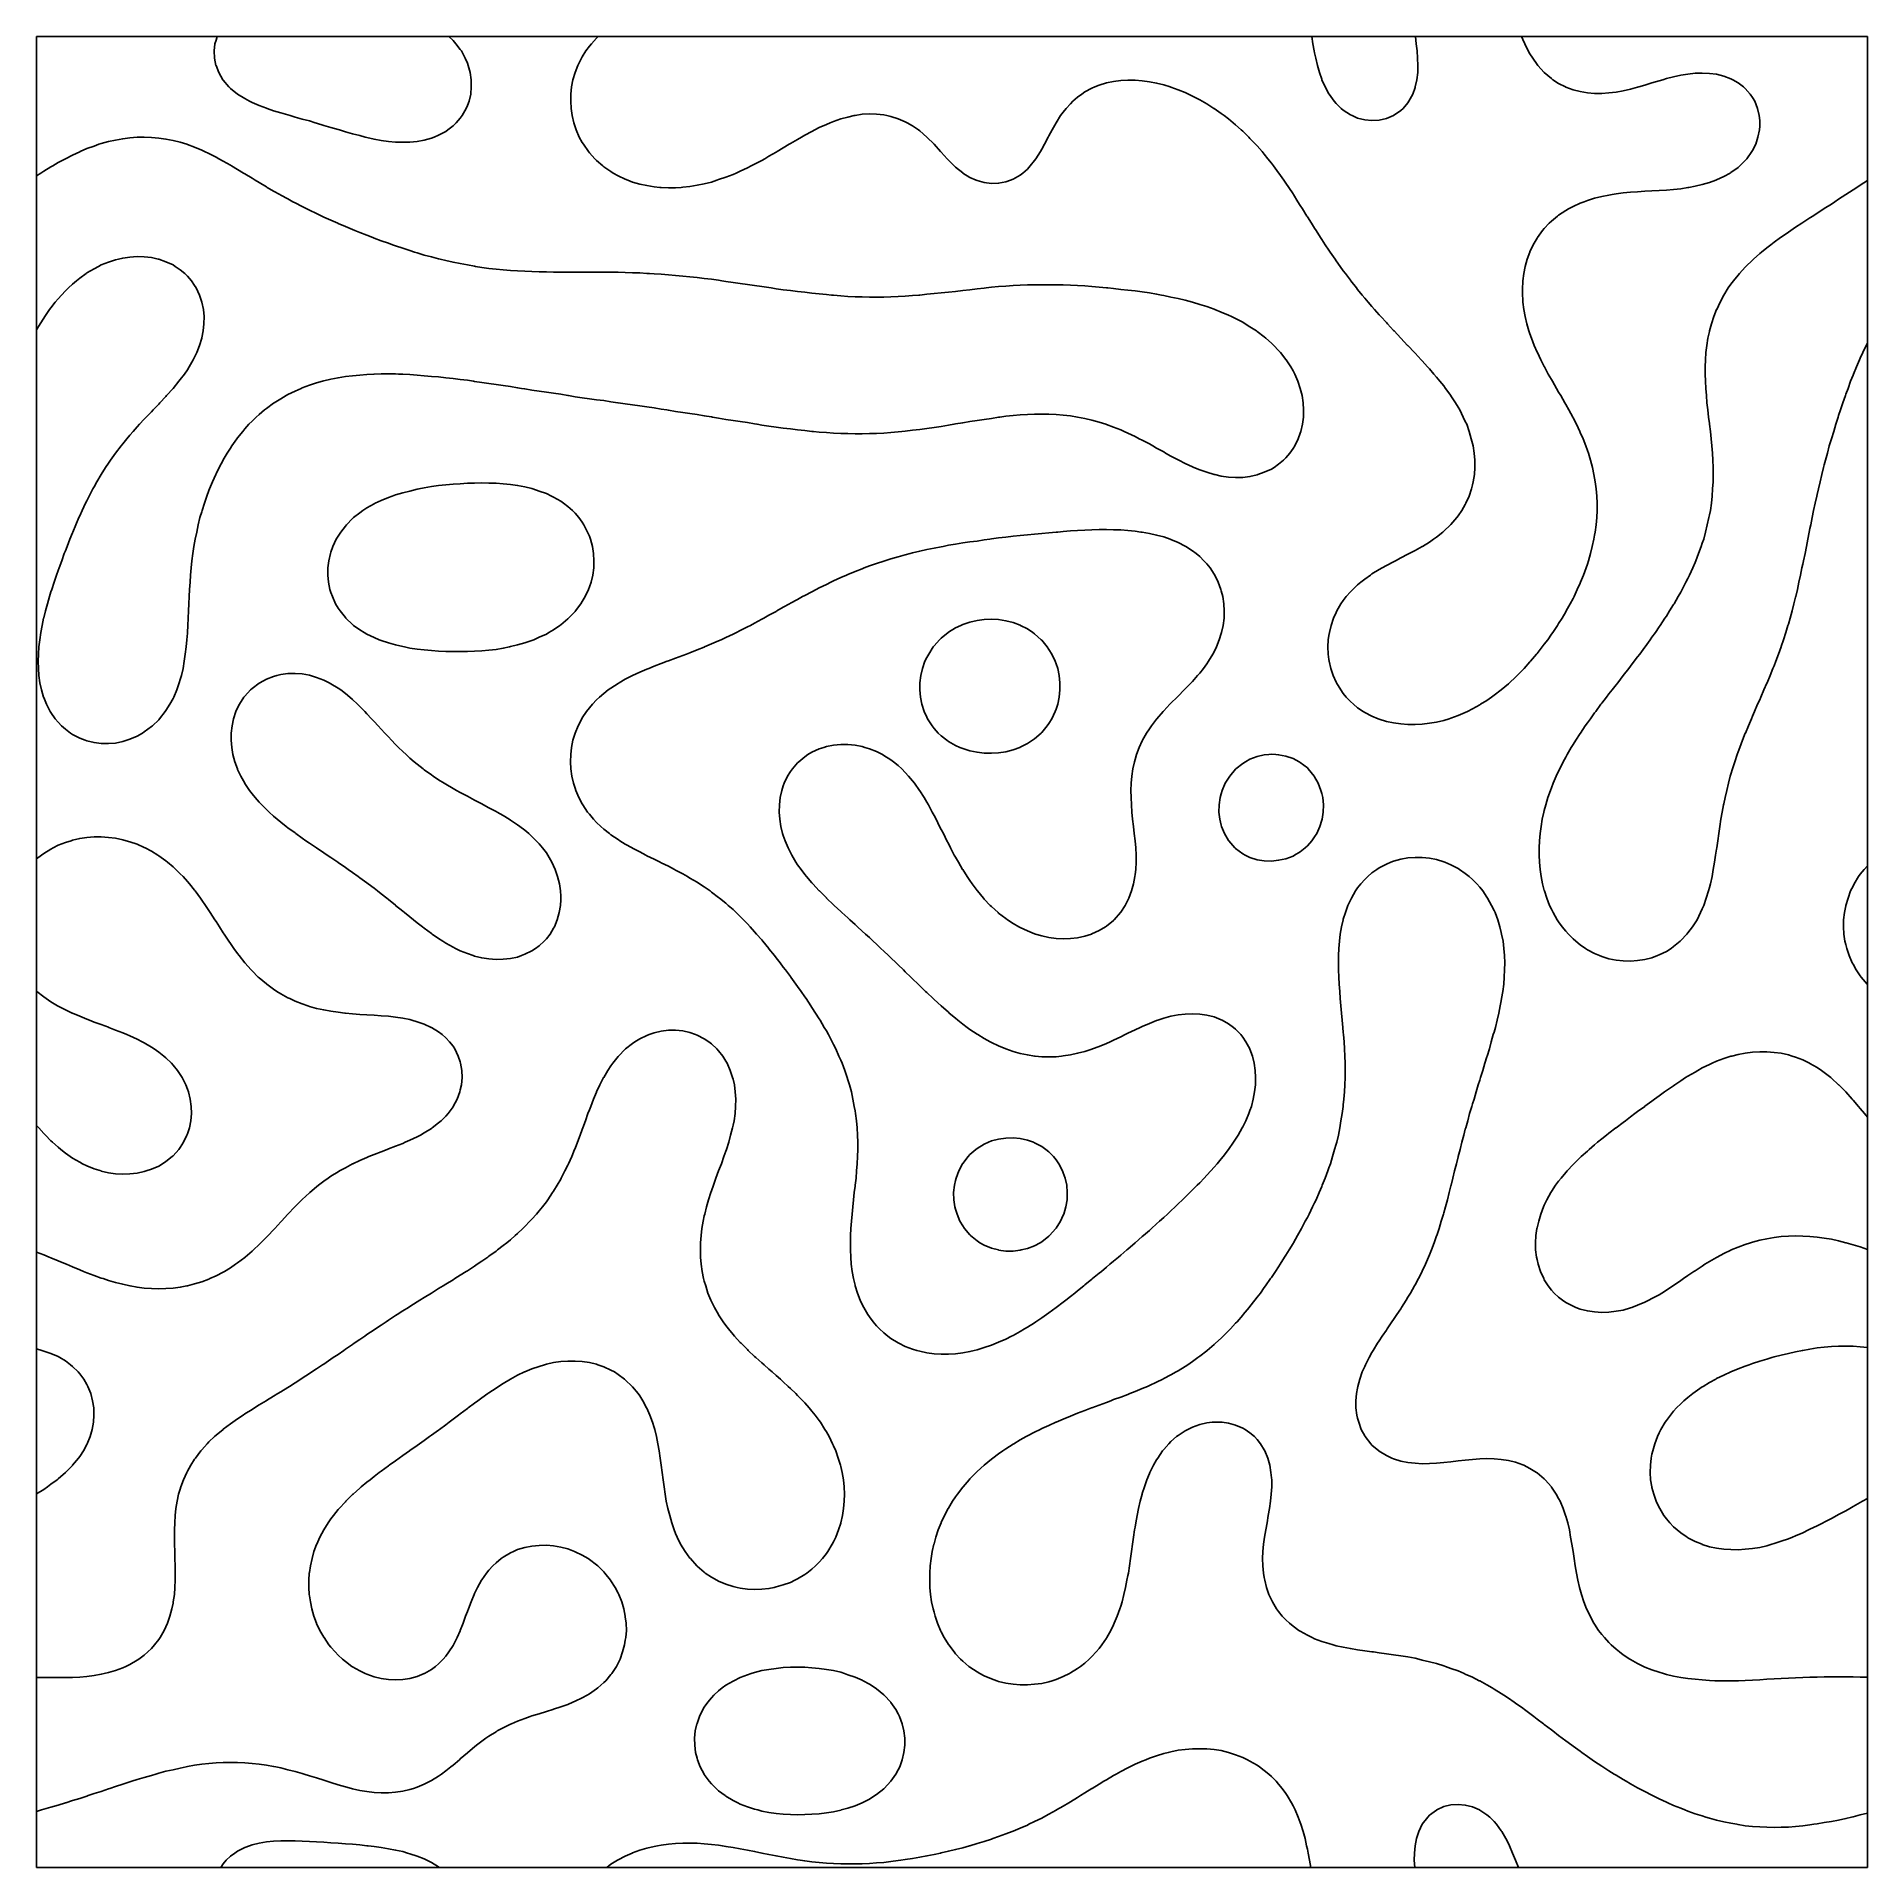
# Model space of a CAD drawing. Header units: metres. Extents: x 0 to 255, y 0 to 255.
import ezdxf

# ---------------------------------------------------------------- set-up
doc = ezdxf.new("R2010")
doc.units = ezdxf.units.M

msp = doc.modelspace()

# ---------------------------------------------------------------- linework, layer by layer
for points in [[(57.42, 255), (58, 254.44), (58.4, 254), (59, 253.22), (59.16, 253), (59.7, 252), (60, 251.31), (60.13, 251), (60.4, 250), (60.53, 249), (60.55, 248), (60.46, 247), (60.23, 246), (60, 245.42), (59.82, 245), (59.27, 244), (59, 243.64), (58.45, 243), (58, 242.57), (57.28, 242), (57, 241.8), (56, 241.27), (55.36, 241), (55, 240.85), (54, 240.57), (53, 240.4), (52, 240.31), (51, 240.28), (50, 240.32), (49, 240.4), (48, 240.53), (47, 240.71), (46, 240.93), (45.77, 241), (45, 241.21), (44, 241.47), (43, 241.74), (42.17, 242), (42, 242.06), (41, 242.36), (40, 242.64), (39, 242.94), (38.82, 243), (38, 243.25), (37, 243.52), (36, 243.79), (35.33, 244), (35, 244.1), (34, 244.39), (33, 244.68), (32.09, 245), (32, 245.03), (31, 245.41), (30, 245.82), (29.66, 246), (29, 246.36), (28, 246.98), (27.97, 247), (27, 247.79), (26.78, 248), (26, 248.93), (25.94, 249), (25.37, 250), (25, 250.96), (24.98, 251), (24.76, 252), (24.72, 253), (24.84, 254), (25, 254.51), (25.16, 255)], [(0, 0), (0, 255), (255, 255), (255, 0), (0, 0)], [(206.8, 255), (207, 254.58), (207.28, 254), (207.77, 253), (208, 252.61), (208.38, 252), (209, 251.13), (209.11, 251), (210, 250), (210, 250), (211, 249.15), (211.2, 249), (212, 248.48), (212.94, 248), (213, 247.97), (214, 247.59), (215, 247.34), (216, 247.18), (217, 247.09), (218, 247.09), (219, 247.16), (220, 247.28), (221, 247.45), (222, 247.67), (223, 247.94), (223.17, 248), (224, 248.26), (225, 248.55), (226, 248.84), (226.49, 249), (227, 249.16), (228, 249.42), (229, 249.62), (230, 249.78), (231, 249.89), (232, 249.93), (233, 249.88), (234, 249.75), (235, 249.51), (236, 249.14), (236.26, 249), (237, 248.58), (237.75, 248), (238, 247.77), (238.68, 247), (239, 246.53), (239.32, 246), (239.7, 245), (239.94, 244), (240, 243.33), (240.03, 243), (240, 242.52), (239.97, 242), (239.76, 241), (239.44, 240), (239, 239.14), (238.92, 239), (238.22, 238), (238, 237.75), (237.24, 237), (237, 236.79), (236, 236.07), (235.89, 236), (235, 235.5), (234, 235.05), (233.89, 235), (233, 234.67), (232, 234.4), (231, 234.17), (230.12, 234), (230, 233.97), (229, 233.82), (228, 233.71), (227, 233.63), (226, 233.57), (225, 233.51), (224, 233.46), (223, 233.4), (222, 233.33), (221, 233.23), (220, 233.1), (219.43, 233), (219, 232.92), (218, 232.72), (217, 232.48), (216, 232.19), (215.53, 232), (215, 231.78), (214, 231.35), (213.37, 231), (213, 230.78), (212, 230.13), (211.84, 230), (211, 229.3), (210.68, 229), (210, 228.27), (209.77, 228), (209.05, 227), (209, 226.93), (208.46, 226), (208, 225.03), (207.98, 225), (207.61, 224), (207.35, 223), (207.15, 222), (207.02, 221), (207, 220.76), (206.95, 220), (206.95, 219), (207, 218.41), (207.03, 218), (207.17, 217), (207.34, 216), (207.56, 215), (207.85, 214), (208, 213.59), (208.22, 213), (208.59, 212), (209, 211.06), (209.03, 211), (209.5, 210), (210, 209.03), (210.02, 209), (210.56, 208), (211, 207.22), (211.13, 207), (211.69, 206), (212, 205.49), (212.29, 205), (212.85, 204), (213, 203.75), (213.42, 203), (213.96, 202), (214, 201.92), (214.47, 201), (214.94, 200), (215, 199.88), (215.39, 199), (215.77, 198), (216, 197.37), (216.14, 197), (216.44, 196), (216.69, 195), (216.91, 194), (217, 193.52), (217.1, 193), (217.23, 192), (217.32, 191), (217.36, 190), (217.35, 189), (217.31, 188), (217.22, 187), (217.09, 186), (217, 185.55), (216.9, 185), (216.68, 184), (216.45, 183), (216.17, 182), (216, 181.52), (215.81, 181), (215.46, 180), (215.06, 179), (215, 178.88), (214.6, 178), (214.14, 177), (214, 176.74), (213.61, 176), (213.06, 175), (213, 174.9), (212.47, 174), (212, 173.26), (211.83, 173), (211.18, 172), (211, 171.75), (210.47, 171), (210, 170.37), (209.71, 170), (209, 169.09), (208.92, 169), (208.09, 168), (208, 167.9), (207.19, 167), (207, 166.81), (206.21, 166), (206, 165.8), (205.15, 165), (205, 164.87), (204, 164.03), (203.97, 164), (203, 163.26), (202.65, 163), (202, 162.55), (201.13, 162), (201, 161.91), (200, 161.37), (199.28, 161), (199, 160.86), (198, 160.44), (197, 160.08), (196.75, 160), (196, 159.76), (195, 159.53), (194, 159.36), (193, 159.25), (192, 159.2), (191, 159.21), (190, 159.28), (189, 159.41), (188, 159.62), (187, 159.93), (186.84, 160), (186, 160.35), (185, 160.86), (184.78, 161), (184, 161.53), (183.43, 162), (183, 162.39), (182.42, 163), (182, 163.51), (181.64, 164), (181.05, 165), (181, 165.1), (180.59, 166), (180.27, 167), (180.04, 168), (180, 168.24), (179.89, 169), (179.84, 170), (179.9, 171), (180, 171.6), (180.07, 172), (180.31, 173), (180.63, 174), (181, 174.79), (181.11, 175), (181.67, 176), (182, 176.46), (182.42, 177), (183, 177.67), (183.32, 178), (184, 178.63), (184.43, 179), (185, 179.45), (185.77, 180), (186, 180.16), (187, 180.76), (187.4, 181), (188, 181.34), (189, 181.86), (189.26, 182), (190, 182.39), (191, 182.89), (191.2, 183), (192, 183.43), (193, 183.99), (193.02, 184), (194, 184.6), (194.58, 185), (195, 185.3), (195.88, 186), (196, 186.1), (196.95, 187), (197, 187.05), (197.81, 188), (198, 188.25), (198.52, 189), (199, 189.84), (199.09, 190), (199.52, 191), (199.84, 192), (200, 192.59), (200.11, 193), (200.27, 194), (200.34, 195), (200.33, 196), (200.25, 197), (200.08, 198), (200, 198.33), (199.83, 199), (199.54, 200), (199.19, 201), (199, 201.4), (198.72, 202), (198.23, 203), (198, 203.38), (197.62, 204), (197, 204.96), (196.97, 205), (196.26, 206), (196, 206.34), (195.47, 207), (195, 207.57), (194.63, 208), (194, 208.73), (193.75, 209), (193, 209.83), (192.84, 210), (192, 210.9), (191.91, 211), (191, 211.96), (190.96, 212), (190.02, 213), (190, 213.02), (189.08, 214), (189, 214.08), (188.15, 215), (188, 215.16), (187.24, 216), (187, 216.26), (186.35, 217), (186, 217.4), (185.48, 218), (185, 218.57), (184.64, 219), (184, 219.79), (183.83, 220), (183.06, 221), (183, 221.07), (182.3, 222), (182, 222.4), (181.56, 223), (181, 223.79), (180.85, 224), (180.18, 225), (180, 225.25), (179.5, 226), (179, 226.76), (178.84, 227), (178.21, 228), (178, 228.32), (177.57, 229), (177, 229.91), (176.94, 230), (176.33, 231), (176, 231.5), (175.68, 232), (175.05, 233), (175, 233.08), (174.4, 234), (174, 234.59), (173.71, 235), (173.02, 236), (173, 236.03), (172.29, 237), (172, 237.38), (171.51, 238), (171, 238.62), (170.68, 239), (170, 239.77), (169.79, 240), (169, 240.83), (168.83, 241), (168, 241.81), (167.79, 242), (167, 242.71), (166.66, 243), (166, 243.54), (165.4, 244), (165, 244.3), (164, 244.99), (163.99, 245), (163, 245.62), (162.36, 246), (162, 246.21), (161, 246.71), (160.42, 247), (160, 247.21), (159, 247.6), (158, 247.97), (157.9, 248), (157, 248.29), (156, 248.53), (155, 248.71), (154, 248.85), (153, 248.93), (152, 248.95), (151, 248.89), (150, 248.75), (149, 248.55), (148, 248.26), (147.4, 248), (147, 247.82), (146, 247.29), (145.58, 247), (145, 246.57), (144.35, 246), (144, 245.66), (143.4, 245), (143, 244.5), (142.63, 244), (142, 243.01), (141.99, 243), (141.43, 242), (141, 241.2), (140.89, 241), (140.38, 240), (140, 239.32), (139.81, 239), (139.2, 238), (139, 237.74), (138.41, 237), (138, 236.56), (137.37, 236), (137, 235.71), (136, 235.15), (135.63, 235), (135, 234.76), (134, 234.57), (133, 234.54), (132, 234.66), (131, 234.94), (130.88, 235), (130, 235.4), (129.03, 236), (129, 236.02), (128, 236.83), (127.82, 237), (127, 237.81), (126.82, 238), (126, 238.91), (125.92, 239), (125.01, 240), (125, 240.01), (124.01, 241), (124, 241.01), (123, 241.86), (122.82, 242), (122, 242.57), (121.26, 243), (121, 243.15), (120, 243.56), (119, 243.86), (118.41, 244), (118, 244.09), (117, 244.21), (116, 244.24), (115, 244.18), (114, 244.03), (113.89, 244), (113, 243.8), (112, 243.53), (111, 243.2), (110.55, 243), (110, 242.76), (109, 242.32), (108.38, 242), (108, 241.8), (107, 241.27), (106.54, 241), (106, 240.68), (105, 240.11), (104.82, 240), (104, 239.51), (103.15, 239), (103, 238.91), (102, 238.34), (101.41, 238), (101, 237.76), (100, 237.25), (99.54, 237), (99, 236.72), (98, 236.27), (97.42, 236), (97, 235.81), (96, 235.43), (95, 235.08), (94.76, 235), (94, 234.75), (93, 234.51), (92, 234.31), (91, 234.14), (90, 234.02), (89.8, 234), (89, 233.94), (88, 233.93), (87, 233.98), (86.8, 234), (86, 234.09), (85, 234.26), (84, 234.47), (83, 234.75), (82.37, 235), (82, 235.15), (81, 235.61), (80.31, 236), (80, 236.19), (79, 236.87), (78.85, 237), (78, 237.74), (77.73, 238), (77, 238.82), (76.85, 239), (76.17, 240), (76, 240.27), (75.59, 241), (75.17, 242), (75, 242.45), (74.81, 243), (74.58, 244), (74.44, 245), (74.39, 246), (74.41, 247), (74.51, 248), (74.7, 249), (75, 249.99), (75, 250), (75.4, 251), (75.88, 252), (76, 252.19), (76.51, 253), (77, 253.65), (77.29, 254), (78, 254.78), (78.23, 255)], [(177.6, 255), (177.76, 254), (177.95, 253), (178, 252.76), (178.17, 252), (178.4, 251), (178.67, 250), (179, 249.09), (179.03, 249), (179.47, 248), (180, 247.04), (180.02, 247), (180.73, 246), (181, 245.7), (181.72, 245), (182, 244.76), (183, 244.12), (183.24, 244), (184, 243.66), (185, 243.41), (186, 243.31), (187, 243.37), (188, 243.58), (188.99, 244), (189, 244.01), (190, 244.69), (190.34, 245), (191, 245.79), (191.15, 246), (191.67, 247), (192, 247.92), (192.03, 248), (192.26, 249), (192.37, 250), (192.39, 251), (192.35, 252), (192.28, 253), (192.17, 254), (192.05, 255)], [(0, 235.62), (0.59, 236), (1, 236.26), (2, 236.85), (2.24, 237), (3, 237.45), (4, 237.99), (4.01, 238), (5, 238.5), (6, 238.97), (6.06, 239), (7, 239.4), (8, 239.76), (8.68, 240), (9, 240.11), (10, 240.39), (11, 240.6), (12, 240.77), (13, 240.9), (14, 240.98), (15, 241), (16, 240.96), (17, 240.86), (18, 240.72), (19, 240.53), (20, 240.29), (20.9, 240), (21, 239.97), (22, 239.6), (23, 239.2), (23.4, 239), (24, 238.71), (25, 238.22), (25.38, 238), (26, 237.65), (27, 237.09), (27.14, 237), (28, 236.49), (28.8, 236), (29, 235.87), (30, 235.28), (30.45, 235), (31, 234.66), (32, 234.08), (32.13, 234), (33, 233.49), (33.87, 233), (34, 232.92), (35, 232.39), (35.71, 232), (36, 231.84), (37, 231.34), (37.66, 231), (38, 230.82), (39, 230.36), (39.75, 230), (40, 229.87), (41, 229.43), (41.97, 229), (42, 228.99), (43, 228.55), (44, 228.15), (44.34, 228), (45, 227.72), (46, 227.34), (46.85, 227), (47, 226.94), (48, 226.56), (49, 226.22), (49.58, 226), (50, 225.84), (51, 225.52), (52, 225.21), (52.62, 225), (53, 224.87), (54, 224.58), (55, 224.33), (56, 224.06), (56.22, 224), (57, 223.8), (58, 223.58), (59, 223.39), (60, 223.21), (61, 223.03), (61.14, 223), (62, 222.86), (63, 222.72), (64, 222.61), (65, 222.52), (66, 222.44), (67, 222.38), (68, 222.32), (69, 222.28), (70, 222.25), (71, 222.23), (72, 222.21), (73, 222.2), (74, 222.19), (75, 222.19), (76, 222.19), (77, 222.19), (78, 222.19), (79, 222.19), (80, 222.18), (81, 222.17), (82, 222.15), (83, 222.12), (84, 222.08), (85, 222.02), (85.35, 222), (86, 221.96), (87, 221.89), (88, 221.81), (89, 221.73), (90, 221.64), (91, 221.54), (92, 221.44), (93, 221.33), (94, 221.21), (95, 221.07), (95.44, 221), (96, 220.91), (97, 220.76), (98, 220.62), (99, 220.49), (100, 220.35), (101, 220.21), (102, 220.05), (102.31, 220), (103, 219.89), (104, 219.74), (105, 219.62), (106, 219.5), (107, 219.39), (108, 219.28), (109, 219.17), (110, 219.07), (110.71, 219), (111, 218.97), (112, 218.89), (113, 218.82), (114, 218.77), (115, 218.74), (116, 218.72), (117, 218.72), (118, 218.73), (119, 218.75), (120, 218.79), (121, 218.85), (122, 218.92), (122.87, 219), (123, 219.01), (124, 219.11), (125, 219.22), (126, 219.32), (127, 219.42), (128, 219.52), (129, 219.63), (130, 219.74), (131, 219.85), (132, 219.97), (132.28, 220), (133, 220.08), (134, 220.18), (135, 220.26), (136, 220.32), (137, 220.37), (138, 220.41), (139, 220.43), (140, 220.44), (141, 220.44), (142, 220.43), (143, 220.41), (144, 220.37), (145, 220.33), (146, 220.27), (147, 220.2), (148, 220.12), (149, 220.02), (149.22, 220), (150, 219.91), (151, 219.8), (152, 219.69), (153, 219.57), (154, 219.44), (155, 219.3), (156, 219.13), (156.66, 219), (157, 218.93), (158, 218.72), (159, 218.51), (160, 218.29), (161, 218.01), (161.02, 218), (162, 217.7), (163, 217.4), (164, 217.04), (164.09, 217), (165, 216.63), (166, 216.22), (166.44, 216), (167, 215.72), (168, 215.21), (168.34, 215), (169, 214.59), (169.9, 214), (170, 213.93), (171, 213.18), (171.21, 213), (172, 212.3), (172.32, 212), (173, 211.28), (173.25, 211), (174, 210.04), (174.03, 210), (174.68, 209), (175, 208.43), (175.24, 208), (175.65, 207), (176, 206), (176, 206), (176.26, 205), (176.41, 204), (176.47, 203), (176.44, 202), (176.32, 201), (176.09, 200), (176, 199.76), (175.72, 199), (175.26, 198), (175, 197.61), (174.57, 197), (174, 196.33), (173.66, 196), (173, 195.44), (172.36, 195), (172, 194.77), (171, 194.32), (170.1, 194), (170, 193.96), (169, 193.73), (168, 193.61), (167, 193.59), (166, 193.65), (165, 193.79), (164.09, 194), (164, 194.02), (163, 194.32), (162, 194.65), (161.17, 195), (161, 195.08), (160, 195.54), (159.09, 196), (159, 196.05), (158, 196.58), (157.25, 197), (157, 197.15), (156, 197.69), (155.46, 198), (155, 198.26), (154, 198.78), (153.59, 199), (153, 199.31), (152, 199.76), (151.5, 200), (151, 200.23), (150, 200.61), (149, 200.97), (148.92, 201), (148, 201.3), (147, 201.56), (146, 201.79), (145, 201.99), (144.96, 202), (144, 202.16), (143, 202.28), (142, 202.36), (141, 202.41), (140, 202.42), (139, 202.41), (138, 202.38), (137, 202.31), (136, 202.23), (135, 202.12), (134.16, 202), (134, 201.98), (133, 201.83), (132, 201.68), (131, 201.53), (130, 201.38), (129, 201.22), (128, 201.05), (127.76, 201), (127, 200.86), (126, 200.7), (125, 200.56), (124, 200.42), (123, 200.3), (122, 200.17), (121, 200.05), (120.51, 200), (120, 199.94), (119, 199.85), (118, 199.78), (117, 199.73), (116, 199.7), (115, 199.68), (114, 199.68), (113, 199.7), (112, 199.73), (111, 199.77), (110, 199.84), (109, 199.92), (108.19, 200), (108, 200.02), (107, 200.13), (106, 200.24), (105, 200.36), (104, 200.48), (103, 200.6), (102, 200.74), (101, 200.89), (100.35, 201), (100, 201.06), (99, 201.23), (98, 201.38), (97, 201.53), (96, 201.68), (95, 201.84), (94.12, 202), (94, 202.02), (93, 202.2), (92, 202.36), (91, 202.5), (90, 202.65), (89, 202.8), (88, 202.96), (87.8, 203), (87, 203.13), (86, 203.29), (85, 203.42), (84, 203.56), (83, 203.69), (82, 203.84), (81, 203.99), (80.97, 204), (80, 204.15), (79, 204.3), (78, 204.43), (77, 204.56), (76, 204.7), (75, 204.85), (74.07, 205), (74, 205.01), (73, 205.18), (72, 205.33), (71, 205.47), (70, 205.61), (69, 205.76), (68, 205.92), (67.53, 206), (67, 206.09), (66, 206.25), (65, 206.4), (64, 206.54), (63, 206.67), (62, 206.82), (61, 206.97), (60.83, 207), (60, 207.13), (59, 207.26), (58, 207.38), (57, 207.49), (56, 207.59), (55, 207.68), (54, 207.77), (53, 207.85), (52, 207.92), (51, 207.98), (50.39, 208), (50, 208.02), (49, 208.03), (48, 208.03), (47, 208), (46.99, 208), (46, 207.94), (45, 207.86), (44, 207.76), (43, 207.64), (42, 207.49), (41, 207.3), (40, 207.06), (39.82, 207), (39, 206.76), (38, 206.45), (37, 206.08), (36.84, 206), (36, 205.63), (35, 205.15), (34.74, 205), (34, 204.57), (33.1, 204), (33, 203.93), (32, 203.21), (31.74, 203), (31, 202.38), (30.59, 202), (30, 201.43), (29.58, 201), (29, 200.35), (28.7, 200), (28, 199.12), (27.91, 199), (27.21, 198), (27, 197.69), (26.55, 197), (26, 196.05), (25.97, 196), (25.44, 195), (25, 194.12), (24.94, 194), (24.49, 193), (24.09, 192), (24, 191.79), (23.69, 191), (23.37, 190), (23.05, 189), (23, 188.83), (22.75, 188), (22.51, 187), (22.3, 186), (22.1, 185), (22, 184.51), (21.9, 184), (21.74, 183), (21.62, 182), (21.52, 181), (21.44, 180), (21.37, 179), (21.31, 178), (21.26, 177), (21.22, 176), (21.17, 175), (21.13, 174), (21.07, 173), (21.01, 172), (21, 171.92), (20.92, 171), (20.83, 170), (20.71, 169), (20.57, 168), (20.4, 167), (20.17, 166), (20, 165.45), (19.86, 165), (19.51, 164), (19.09, 163), (19, 162.83), (18.55, 162), (18, 161.13), (17.91, 161), (17.13, 160), (17, 159.86), (16.12, 159), (16, 158.9), (15, 158.16), (14.75, 158), (14, 157.57), (13, 157.15), (12.57, 157), (12, 156.81), (11, 156.61), (10, 156.53), (9, 156.54), (8, 156.66), (7, 156.91), (6.78, 157), (6, 157.3), (5, 157.81), (4.72, 158), (4, 158.53), (3.48, 159), (3, 159.5), (2.58, 160), (2, 160.84), (1.89, 161), (1.39, 162), (1, 162.95), (0.98, 163), (0.67, 164), (0.46, 165), (0.33, 166), (0.25, 167), (0.23, 168), (0.25, 169), (0.32, 170), (0.43, 171), (0.57, 172), (0.75, 173), (0.98, 174), (1, 174.06), (1.25, 175), (1.5, 176), (1.78, 177), (2, 177.66), (2.12, 178), (2.44, 179), (2.76, 180), (3, 180.65), (3.13, 181), (3.49, 182), (3.85, 183), (4, 183.37), (4.25, 184), (4.63, 185), (5, 185.89), (5.05, 186), (5.47, 187), (5.89, 188), (6, 188.23), (6.36, 189), (6.81, 190), (7, 190.36), (7.33, 191), (7.84, 192), (8, 192.28), (8.41, 193), (8.99, 194), (9, 194.01), (9.61, 195), (10, 195.57), (10.3, 196), (11, 197), (11, 197), (11.76, 198), (12, 198.3), (12.57, 199), (13, 199.5), (13.44, 200), (14, 200.63), (14.34, 201), (15, 201.71), (15.27, 202), (16, 202.76), (16.23, 203), (17, 203.81), (17.18, 204), (18, 204.88), (18.11, 205), (19, 206), (19, 206), (19.82, 207), (20, 207.22), (20.58, 208), (21, 208.61), (21.26, 209), (21.82, 210), (22, 210.35), (22.32, 211), (22.68, 212), (22.99, 213), (23, 213.06), (23.21, 214), (23.31, 215), (23.32, 216), (23.23, 217), (23.01, 218), (23, 218.03), (22.67, 219), (22.22, 220), (22, 220.35), (21.55, 221), (21, 221.64), (20.63, 222), (20, 222.53), (19.31, 223), (19, 223.19), (18, 223.65), (17, 223.99), (16.95, 224), (16, 224.23), (15, 224.34), (14, 224.36), (13, 224.3), (12, 224.15), (11.41, 224), (11, 223.89), (10, 223.58), (9, 223.19), (8.64, 223), (8, 222.66), (7, 222.08), (6.89, 222), (6, 221.37), (5.54, 221), (5, 220.54), (4.42, 220), (4, 219.59), (3.45, 219), (3, 218.49), (2.59, 218), (2, 217.24), (1.81, 217), (1.13, 216), (1, 215.8), (0.49, 215), (0, 214.17)], [(255, 212.31), (254.83, 212), (254.37, 211), (254, 210.2), (253.9, 210), (253.48, 209), (253.07, 208), (253, 207.83), (252.66, 207), (252.31, 206), (252, 205.19), (251.93, 205), (251.58, 204), (251.26, 203), (251, 202.25), (250.91, 202), (250.6, 201), (250.31, 200), (250, 199), (250, 198.99), (249.7, 198), (249.44, 197), (249.18, 196), (249, 195.34), (248.9, 195), (248.65, 194), (248.42, 193), (248.2, 192), (248, 191.21), (247.95, 191), (247.72, 190), (247.51, 189), (247.32, 188), (247.11, 187), (247, 186.5), (246.89, 186), (246.69, 185), (246.5, 184), (246.32, 183), (246.11, 182), (246, 181.51), (245.89, 181), (245.67, 180), (245.47, 179), (245.26, 178), (245.02, 177), (245, 176.94), (244.75, 176), (244.51, 175), (244.25, 174), (244, 173.18), (243.94, 173), (243.63, 172), (243.33, 171), (243, 170.06), (242.98, 170), (242.61, 169), (242.26, 168), (242, 167.37), (241.84, 167), (241.45, 166), (241.03, 165), (241, 164.93), (240.59, 164), (240.17, 163), (240, 162.63), (239.71, 162), (239.3, 161), (239, 160.35), (238.84, 160), (238.43, 159), (238.01, 158), (238, 157.97), (237.6, 157), (237.24, 156), (237, 155.37), (236.86, 155), (236.53, 154), (236.23, 153), (236, 152.28), (235.91, 152), (235.64, 151), (235.41, 150), (235.19, 149), (235, 148.12), (234.97, 148), (234.77, 147), (234.61, 146), (234.46, 145), (234.33, 144), (234.18, 143), (234.03, 142), (234, 141.83), (233.86, 141), (233.7, 140), (233.54, 139), (233.36, 138), (233.14, 137), (233, 136.5), (232.86, 136), (232.56, 135), (232.22, 134), (232, 133.52), (231.76, 133), (231.27, 132), (231, 131.56), (230.63, 131), (230, 130.15), (229.87, 130), (229, 129.08), (228.92, 129), (228, 128.25), (227.65, 128), (227, 127.59), (226, 127.1), (225.77, 127), (225, 126.7), (224, 126.45), (223, 126.3), (222, 126.24), (221, 126.26), (220, 126.37), (219, 126.57), (218, 126.87), (217.71, 127), (217, 127.31), (216, 127.82), (215.74, 128), (215, 128.51), (214.39, 129), (214, 129.35), (213.35, 130), (213, 130.39), (212.5, 131), (212, 131.7), (211.79, 132), (211.23, 133), (211, 133.45), (210.73, 134), (210.35, 135), (210.01, 136), (210, 136.05), (209.74, 137), (209.55, 138), (209.41, 139), (209.33, 140), (209.28, 141), (209.29, 142), (209.33, 143), (209.42, 144), (209.54, 145), (209.71, 146), (209.93, 147), (210, 147.22), (210.22, 148), (210.51, 149), (210.84, 150), (211, 150.38), (211.25, 151), (211.66, 152), (212, 152.71), (212.15, 153), (212.63, 154), (213, 154.66), (213.2, 155), (213.76, 156), (214, 156.38), (214.39, 157), (215, 157.94), (215.04, 158), (215.71, 159), (216, 159.41), (216.43, 160), (217, 160.79), (217.16, 161), (217.89, 162), (218, 162.14), (218.66, 163), (219, 163.44), (219.44, 164), (220, 164.72), (220.22, 165), (220.99, 166), (221, 166.01), (221.76, 167), (222, 167.31), (222.53, 168), (223, 168.61), (223.3, 169), (224, 169.95), (224.03, 170), (224.75, 171), (225, 171.34), (225.47, 172), (226, 172.77), (226.16, 173), (226.81, 174), (227, 174.29), (227.46, 175), (228, 175.89), (228.07, 176), (228.64, 177), (229, 177.62), (229.22, 178), (229.72, 179), (230, 179.54), (230.24, 180), (230.67, 181), (231, 181.73), (231.12, 182), (231.5, 183), (231.85, 184), (232, 184.43), (232.2, 185), (232.47, 186), (232.7, 187), (232.92, 188), (233, 188.38), (233.13, 189), (233.27, 190), (233.38, 191), (233.45, 192), (233.5, 193), (233.51, 194), (233.5, 195), (233.47, 196), (233.42, 197), (233.34, 198), (233.25, 199), (233.14, 200), (233.02, 201), (233, 201.13), (232.88, 202), (232.76, 203), (232.66, 204), (232.57, 205), (232.5, 206), (232.45, 207), (232.42, 208), (232.42, 209), (232.45, 210), (232.52, 211), (232.63, 212), (232.78, 213), (233, 213.93), (233.02, 214), (233.3, 215), (233.61, 216), (234, 216.98), (234.01, 217), (234.48, 218), (235, 218.97), (235.02, 219), (235.63, 220), (236, 220.51), (236.36, 221), (237, 221.79), (237.18, 222), (238, 222.9), (238.09, 223), (239, 223.88), (239.13, 224), (240, 224.77), (240.27, 225), (241, 225.59), (241.53, 226), (242, 226.36), (242.89, 227), (243, 227.08), (244, 227.76), (244.35, 228), (245, 228.44), (245.85, 229), (246, 229.1), (247, 229.74), (247.4, 230), (248, 230.4), (248.94, 231), (249, 231.04), (250, 231.68), (250.48, 232), (251, 232.35), (252, 233), (252, 233), (253, 233.65), (253.51, 234), (254, 234.33), (255, 234.98)], [(52, 169.84), (51.26, 170), (51, 170.06), (50, 170.29), (49, 170.55), (48, 170.88), (47.71, 171), (47, 171.3), (46, 171.76), (45.61, 172), (45, 172.38), (44.14, 173), (44, 173.12), (43.06, 174), (43, 174.07), (42.26, 175), (42, 175.39), (41.63, 176), (41.19, 177), (41, 177.55), (40.85, 178), (40.64, 179), (40.56, 180), (40.57, 181), (40.69, 182), (40.92, 183), (41, 183.21), (41.28, 184), (41.73, 185), (42, 185.44), (42.36, 186), (43, 186.83), (43.15, 187), (44, 187.86), (44.16, 188), (45, 188.68), (45.45, 189), (46, 189.37), (47, 189.92), (47.15, 190), (48, 190.41), (49, 190.8), (49.52, 191), (50, 191.18), (51, 191.47), (52, 191.71), (53, 191.95), (53.24, 192), (54, 192.16), (55, 192.33), (56, 192.46), (57, 192.56), (58, 192.65), (59, 192.73), (60, 192.78), (61, 192.82), (62, 192.83), (63, 192.82), (64, 192.78), (65, 192.71), (66, 192.61), (67, 192.48), (68, 192.29), (69, 192.04), (69.11, 192), (70, 191.71), (71, 191.35), (71.73, 191), (72, 190.86), (73, 190.29), (73.41, 190), (74, 189.55), (74.62, 189), (75, 188.61), (75.53, 188), (76, 187.36), (76.24, 187), (76.75, 186), (77, 185.41), (77.17, 185), (77.43, 184), (77.58, 183), (77.63, 182), (77.59, 181), (77.46, 180), (77.23, 179), (77, 178.38), (76.85, 178), (76.4, 177), (76, 176.33), (75.79, 176), (75.05, 175), (75, 174.95), (74.1, 174), (74, 173.9), (73, 173.08), (72.9, 173), (72, 172.39), (71.35, 172), (71, 171.79), (70, 171.33), (69.24, 171), (69, 170.9), (68, 170.55), (67, 170.28), (66, 170.03), (65.87, 170), (65, 169.81), (64, 169.65), (63, 169.54), (62, 169.45), (61, 169.39), (60, 169.35), (59, 169.34), (58, 169.34), (57, 169.37), (56, 169.42), (55, 169.48), (54, 169.57), (53, 169.69), (52, 169.84)], [(123, 71.88), (122.61, 72), (122, 72.19), (121, 72.56), (120.11, 73), (120, 73.06), (119, 73.66), (118.55, 74), (118, 74.45), (117.4, 75), (117, 75.42), (116.5, 76), (116, 76.67), (115.77, 77), (115.2, 78), (115, 78.39), (114.7, 79), (114.34, 80), (114.02, 81), (114, 81.09), (113.76, 82), (113.59, 83), (113.47, 84), (113.4, 85), (113.36, 86), (113.36, 87), (113.38, 88), (113.43, 89), (113.5, 90), (113.58, 91), (113.67, 92), (113.78, 93), (113.89, 94), (114, 94.87), (114.02, 95), (114.13, 96), (114.22, 97), (114.29, 98), (114.34, 99), (114.37, 100), (114.37, 101), (114.35, 102), (114.29, 103), (114.2, 104), (114.07, 105), (114, 105.38), (113.89, 106), (113.7, 107), (113.48, 108), (113.23, 109), (113, 109.7), (112.9, 110), (112.56, 111), (112.19, 112), (112, 112.44), (111.75, 113), (111.31, 114), (111, 114.62), (110.8, 115), (110.29, 116), (110, 116.5), (109.71, 117), (109.13, 118), (109, 118.2), (108.5, 119), (108, 119.77), (107.84, 120), (107.19, 121), (107, 121.26), (106.49, 122), (106, 122.68), (105.77, 123), (105.05, 124), (105, 124.07), (104.31, 125), (104, 125.41), (103.55, 126), (103, 126.7), (102.76, 127), (102, 127.96), (101.97, 128), (101.15, 129), (101, 129.18), (100.29, 130), (100, 130.33), (99.39, 131), (99, 131.42), (98.44, 132), (98, 132.44), (97.42, 133), (97, 133.4), (96.33, 134), (96, 134.29), (95.13, 135), (95, 135.11), (94, 135.85), (93.8, 136), (93, 136.56), (92.33, 137), (92, 137.22), (91, 137.8), (90.67, 138), (90, 138.39), (89, 138.91), (88.84, 139), (88, 139.44), (87, 139.93), (86.86, 140), (86, 140.43), (85, 140.91), (84.84, 141), (84, 141.43), (83, 141.96), (82.93, 142), (82, 142.53), (81.24, 143), (81, 143.16), (80, 143.83), (79.78, 144), (79, 144.63), (78.58, 145), (78, 145.56), (77.58, 146), (77, 146.69), (76.75, 147), (76.09, 148), (76, 148.15), (75.54, 149), (75.12, 150), (75, 150.33), (74.77, 151), (74.54, 152), (74.41, 153), (74.36, 154), (74.39, 155), (74.49, 156), (74.69, 157), (75, 157.99), (75, 158), (75.42, 159), (75.93, 160), (76, 160.11), (76.59, 161), (77, 161.52), (77.41, 162), (78, 162.62), (78.41, 163), (79, 163.51), (79.63, 164), (80, 164.27), (81, 164.91), (81.15, 165), (82, 165.48), (83, 165.99), (83.01, 166), (84, 166.46), (85, 166.88), (85.28, 167), (86, 167.3), (87, 167.67), (87.85, 168), (88, 168.06), (89, 168.43), (90, 168.79), (90.52, 169), (91, 169.19), (92, 169.57), (93, 169.97), (93.05, 170), (94, 170.4), (95, 170.82), (95.36, 171), (96, 171.3), (97, 171.76), (97.47, 172), (98, 172.28), (99, 172.77), (99.43, 173), (100, 173.31), (101, 173.84), (101.28, 174), (102, 174.4), (103, 174.95), (103.09, 175), (104, 175.51), (104.87, 176), (105, 176.07), (106, 176.61), (106.7, 177), (107, 177.17), (108, 177.68), (108.59, 178), (109, 178.22), (110, 178.7), (110.61, 179), (111, 179.2), (112, 179.64), (112.8, 180), (113, 180.09), (114, 180.5), (115, 180.89), (115.28, 181), (116, 181.28), (117, 181.61), (118, 181.95), (118.15, 182), (119, 182.28), (120, 182.55), (121, 182.82), (121.67, 183), (122, 183.09), (123, 183.34), (124, 183.54), (125, 183.74), (126, 183.94), (126.28, 184), (127, 184.15), (128, 184.32), (129, 184.47), (130, 184.61), (131, 184.74), (132, 184.89), (132.78, 185), (133, 185.03), (134, 185.17), (135, 185.29), (136, 185.4), (137, 185.5), (138, 185.59), (139, 185.69), (140, 185.78), (141, 185.88), (142, 185.98), (142.25, 186), (143, 186.07), (144, 186.15), (145, 186.22), (146, 186.27), (147, 186.31), (148, 186.33), (149, 186.33), (150, 186.32), (151, 186.28), (152, 186.22), (153, 186.12), (153.8, 186), (154, 185.97), (155, 185.79), (156, 185.58), (157, 185.32), (157.9, 185), (158, 184.96), (159, 184.54), (160, 184.03), (160.05, 184), (161, 183.39), (161.51, 183), (162, 182.58), (162.6, 182), (163, 181.55), (163.44, 181), (164, 180.15), (164.1, 180), (164.58, 179), (164.94, 178), (165, 177.79), (165.22, 177), (165.37, 176), (165.42, 175), (165.39, 174), (165.27, 173), (165.05, 172), (165, 171.85), (164.73, 171), (164.35, 170), (164, 169.31), (163.83, 169), (163.25, 168), (163, 167.65), (162.53, 167), (162, 166.34), (161.71, 166), (161, 165.2), (160.82, 165), (160, 164.15), (159.85, 164), (159, 163.15), (158.85, 163), (158, 162.15), (157.85, 162), (157, 161.1), (156.91, 161), (156.05, 160), (156, 159.94), (155.29, 159), (155, 158.59), (154.61, 158), (154.05, 157), (154, 156.9), (153.58, 156), (153.22, 155), (153, 154.3), (152.9, 154), (152.68, 153), (152.54, 152), (152.46, 151), (152.43, 150), (152.44, 149), (152.49, 148), (152.56, 147), (152.66, 146), (152.77, 145), (152.88, 144), (153, 143), (153, 142.97), (153.09, 142), (153.14, 141), (153.14, 140), (153.09, 139), (153, 138.29), (152.96, 138), (152.77, 137), (152.51, 136), (152.15, 135), (152, 134.71), (151.63, 134), (151, 133.03), (150.98, 133), (150.1, 132), (150, 131.9), (149, 131.1), (148.86, 131), (148, 130.48), (147, 130.03), (146.92, 130), (146, 129.69), (145, 129.48), (144, 129.37), (143, 129.35), (142, 129.4), (141, 129.52), (140, 129.73), (139.14, 130), (139, 130.05), (138, 130.43), (137, 130.89), (136.82, 131), (136, 131.48), (135.21, 132), (135, 132.15), (134, 132.92), (133.91, 133), (133, 133.83), (132.83, 134), (132, 134.87), (131.88, 135), (131.06, 136), (131, 136.07), (130.31, 137), (130, 137.44), (129.61, 138), (129, 138.97), (128.98, 139), (128.4, 140), (128, 140.7), (127.82, 141), (127.31, 142), (127, 142.59), (126.78, 143), (126.3, 144), (126, 144.57), (125.77, 145), (125.29, 146), (125, 146.53), (124.74, 147), (124.22, 148), (124, 148.36), (123.61, 149), (123, 149.97), (122.98, 150), (122.28, 151), (122, 151.35), (121.46, 152), (121, 152.5), (120.51, 153), (120, 153.46), (119.34, 154), (119, 154.26), (118, 154.88), (117.8, 155), (117, 155.41), (116, 155.79), (115.34, 156), (115, 156.11), (114, 156.31), (113, 156.41), (112, 156.41), (111, 156.32), (110, 156.12), (109.66, 156), (109, 155.78), (108, 155.34), (107.44, 155), (107, 154.7), (106.16, 154), (106, 153.85), (105.27, 153), (105, 152.63), (104.6, 152), (104.14, 151), (104, 150.63), (103.78, 150), (103.56, 149), (103.46, 148), (103.44, 147), (103.51, 146), (103.65, 145), (103.9, 144), (104, 143.73), (104.26, 143), (104.66, 142), (105, 141.34), (105.19, 141), (105.77, 140), (106, 139.66), (106.47, 139), (107, 138.31), (107.25, 138), (108, 137.12), (108.11, 137), (109, 136.04), (109.04, 136), (110, 135.03), (110.03, 135), (111, 134.08), (111.08, 134), (112, 133.15), (112.16, 133), (113, 132.24), (113.26, 132), (114, 131.33), (114.36, 131), (115, 130.42), (115.45, 130), (116, 129.5), (116.54, 129), (117, 128.57), (117.61, 128), (118, 127.63), (118.66, 127), (119, 126.68), (119.71, 126), (120, 125.72), (120.74, 125), (121, 124.75), (121.77, 124), (122, 123.77), (122.8, 123), (123, 122.8), (123.83, 122), (124, 121.84), (124.89, 121), (125, 120.9), (125.98, 120), (126, 119.98), (127, 119.11), (127.12, 119), (128, 118.27), (128.33, 118), (129, 117.47), (129.62, 117), (130, 116.72), (131, 116.06), (131.09, 116), (132, 115.45), (132.8, 115), (133, 114.89), (134, 114.42), (135, 114), (135.01, 114), (136, 113.65), (137, 113.38), (138, 113.17), (139, 113.01), (139.1, 113), (140, 112.91), (141, 112.88), (142, 112.92), (142.76, 113), (143, 113.03), (144, 113.19), (145, 113.4), (146, 113.65), (147, 113.98), (147.05, 114), (148, 114.36), (149, 114.76), (149.52, 115), (150, 115.23), (151, 115.68), (151.63, 116), (152, 116.19), (153, 116.65), (153.73, 117), (154, 117.13), (155, 117.55), (156, 117.94), (156.17, 118), (157, 118.29), (158, 118.54), (159, 118.73), (160, 118.85), (161, 118.89), (162, 118.84), (163, 118.69), (164, 118.45), (165, 118.06), (165.12, 118), (166, 117.51), (166.69, 117), (167, 116.73), (167.71, 116), (168, 115.64), (168.45, 115), (168.98, 114), (169, 113.95), (169.37, 113), (169.6, 112), (169.74, 111), (169.79, 110), (169.76, 109), (169.65, 108), (169.47, 107), (169.21, 106), (169, 105.43), (168.84, 105), (168.43, 104), (168, 103.15), (167.92, 103), (167.36, 102), (167, 101.43), (166.71, 101), (166.01, 100), (166, 99.98), (165.25, 99), (165, 98.7), (164.42, 98), (164, 97.52), (163.53, 97), (163, 96.42), (162.61, 96), (162, 95.37), (161.64, 95), (161, 94.35), (160.64, 94), (160, 93.37), (159.62, 93), (159, 92.41), (158.57, 92), (158, 91.47), (157.5, 91), (157, 90.54), (156.41, 90), (156, 89.63), (155.3, 89), (155, 88.73), (154.17, 88), (154, 87.85), (153.02, 87), (153, 86.98), (152, 86.12), (151.86, 86), (151, 85.27), (150.68, 85), (150, 84.43), (149.5, 84), (149, 83.58), (148.3, 83), (148, 82.75), (147.09, 82), (147, 81.93), (146, 81.13), (145.85, 81), (145, 80.32), (144.6, 80), (144, 79.52), (143.34, 79), (143, 78.73), (142.02, 78), (142, 77.98), (141, 77.26), (140.65, 77), (140, 76.54), (139.2, 76), (139, 75.87), (138, 75.25), (137.6, 75), (137, 74.64), (136, 74.1), (135.81, 74), (135, 73.59), (134, 73.15), (133.65, 73), (133, 72.73), (132, 72.4), (131, 72.11), (130.6, 72), (130, 71.84), (129, 71.66), (128, 71.54), (127, 71.48), (126, 71.48), (125, 71.54), (124, 71.66), (123, 71.88)], [(129, 155.83), (130, 155.52), (131, 155.32), (132, 155.21), (133, 155.19), (134, 155.25), (135, 155.4), (136, 155.64), (136.94, 156), (137, 156.03), (138, 156.53), (138.73, 157), (139, 157.2), (139.92, 158), (140, 158.08), (140.77, 159), (141, 159.32), (141.42, 160), (141.88, 161), (142, 161.32), (142.24, 162), (142.44, 163), (142.54, 164), (142.53, 165), (142.43, 166), (142.22, 167), (142, 167.62), (141.86, 168), (141.41, 169), (141, 169.65), (140.76, 170), (140, 170.92), (139.92, 171), (139, 171.82), (138.76, 172), (138, 172.51), (137.04, 173), (137, 173.02), (136, 173.4), (135, 173.64), (134, 173.79), (133, 173.84), (132, 173.8), (131, 173.67), (130, 173.46), (129, 173.12), (128.75, 173), (128, 172.63), (127, 172.03), (126.96, 172), (126, 171.22), (125.77, 171), (125, 170.14), (124.89, 170), (124.25, 169), (124, 168.54), (123.73, 168), (123.39, 167), (123.16, 166), (123.03, 165), (123.01, 164), (123.11, 163), (123.31, 162), (123.62, 161), (124, 160.19), (124.1, 160), (124.72, 159), (125, 158.65), (125.59, 158), (126, 157.61), (126.78, 157), (127, 156.84), (128, 156.28), (128.61, 156), (129, 155.83)], [(61, 126.93), (60.81, 127), (60, 127.28), (59, 127.67), (58.35, 128), (58, 128.19), (57, 128.73), (56.58, 129), (56, 129.38), (55.1, 130), (55, 130.07), (54, 130.8), (53.75, 131), (53, 131.58), (52.48, 132), (52, 132.39), (51.25, 133), (51, 133.2), (50.01, 134), (50, 134.01), (49, 134.8), (48.76, 135), (48, 135.6), (47.49, 136), (47, 136.38), (46.18, 137), (46, 137.14), (45, 137.85), (44.8, 138), (44, 138.57), (43.4, 139), (43, 139.29), (42, 139.96), (41.95, 140), (41, 140.64), (40.47, 141), (40, 141.33), (39, 141.99), (38.99, 142), (38, 142.66), (37.52, 143), (37, 143.37), (36.1, 144), (36, 144.08), (35, 144.8), (34.75, 145), (34, 145.59), (33.5, 146), (33, 146.43), (32.37, 147), (32, 147.35), (31.35, 148), (31, 148.37), (30.44, 149), (30, 149.54), (29.65, 150), (29, 150.97), (28.98, 151), (28.43, 152), (28, 152.91), (27.96, 153), (27.59, 154), (27.34, 155), (27.18, 156), (27.09, 157), (27.1, 158), (27.22, 159), (27.42, 160), (27.74, 161), (28, 161.53), (28.24, 162), (28.88, 163), (29, 163.14), (29.79, 164), (30, 164.2), (31, 164.94), (31.09, 165), (32, 165.49), (33, 165.87), (33.47, 166), (34, 166.15), (35, 166.29), (36, 166.31), (37, 166.24), (38, 166.04), (38.14, 166), (39, 165.74), (40, 165.37), (40.73, 165), (41, 164.85), (42, 164.25), (42.35, 164), (43, 163.51), (43.61, 163), (44, 162.66), (44.71, 162), (45, 161.71), (45.7, 161), (46, 160.69), (46.65, 160), (47, 159.62), (47.57, 159), (48, 158.53), (48.49, 158), (49, 157.45), (49.43, 157), (50, 156.42), (50.42, 156), (51, 155.44), (51.47, 155), (52, 154.52), (52.61, 154), (53, 153.67), (53.85, 153), (54, 152.89), (55, 152.18), (55.25, 152), (56, 151.5), (56.78, 151), (57, 150.86), (58, 150.29), (58.49, 150), (59, 149.71), (60, 149.19), (60.34, 149), (61, 148.65), (62, 148.15), (62.26, 148), (63, 147.6), (64, 147.08), (64.13, 147), (65, 146.5), (65.82, 146), (66, 145.88), (67, 145.23), (67.31, 145), (68, 144.47), (68.56, 144), (69, 143.6), (69.6, 143), (70, 142.57), (70.48, 142), (71, 141.29), (71.2, 141), (71.76, 140), (72, 139.52), (72.24, 139), (72.57, 138), (72.81, 137), (72.96, 136), (73, 135.26), (73.01, 135), (73, 134.77), (72.95, 134), (72.79, 133), (72.52, 132), (72.12, 131), (72, 130.8), (71.52, 130), (71, 129.34), (70.69, 129), (70, 128.37), (69.51, 128), (69, 127.66), (68, 127.18), (67.53, 127), (67, 126.8), (66, 126.58), (65, 126.48), (64, 126.46), (63, 126.53), (62, 126.68), (61, 126.93)], [(169, 140.66), (168.33, 141), (168, 141.19), (167, 141.91), (166.91, 142), (166.04, 143), (166, 143.05), (165.45, 144), (165.05, 145), (165, 145.18), (164.79, 146), (164.68, 147), (164.7, 148), (164.85, 149), (165, 149.51), (165.15, 150), (165.56, 151), (166, 151.73), (166.18, 152), (167, 152.96), (167.04, 153), (168, 153.77), (168.37, 154), (169, 154.36), (170, 154.72), (171, 154.94), (171.61, 155), (172, 155.04), (172.62, 155), (173, 154.98), (174, 154.78), (175, 154.45), (175.84, 154), (176, 153.9), (177, 153.13), (177.13, 153), (177.95, 152), (178, 151.92), (178.52, 151), (178.89, 150), (179, 149.58), (179.15, 149), (179.25, 148), (179.22, 147), (179.05, 146), (179, 145.86), (178.73, 145), (178.3, 144), (178, 143.53), (177.63, 143), (177, 142.3), (176.68, 142), (176, 141.46), (175.22, 141), (175, 140.87), (174, 140.49), (173, 140.27), (172, 140.17), (171, 140.2), (170, 140.36), (169, 140.66)], [(0, 140.47), (0.68, 141), (1, 141.24), (2, 141.84), (2.29, 142), (3, 142.36), (4, 142.74), (4.79, 143), (5, 143.07), (6, 143.31), (7, 143.45), (8, 143.52), (9, 143.53), (10, 143.47), (11, 143.35), (12, 143.14), (12.47, 143), (13, 142.84), (14, 142.5), (15, 142.06), (15.12, 142), (16, 141.53), (16.87, 141), (17, 140.91), (18, 140.2), (18.25, 140), (19, 139.37), (19.4, 139), (20, 138.41), (20.4, 138), (21, 137.33), (21.29, 137), (22, 136.11), (22.09, 136), (22.81, 135), (23, 134.74), (23.52, 134), (24, 133.28), (24.19, 133), (24.82, 132), (25, 131.73), (25.47, 131), (26, 130.18), (26.12, 130), (26.76, 129), (27, 128.67), (27.47, 128), (28, 127.27), (28.21, 127), (29, 126), (29, 126), (29.88, 125), (30, 124.88), (30.88, 124), (31, 123.89), (32, 123.05), (32.06, 123), (33, 122.31), (33.46, 122), (34, 121.66), (35, 121.13), (35.25, 121), (36, 120.64), (37, 120.27), (37.77, 120), (38, 119.92), (39, 119.64), (40, 119.43), (41, 119.26), (42, 119.12), (42.92, 119), (43, 118.99), (44, 118.89), (45, 118.81), (46, 118.75), (47, 118.68), (48, 118.62), (49, 118.54), (50, 118.44), (51, 118.29), (52, 118.08), (52.27, 118), (53, 117.79), (54, 117.45), (54.97, 117), (55, 116.99), (56, 116.38), (56.49, 116), (57, 115.55), (57.52, 115), (58, 114.37), (58.25, 114), (58.72, 113), (59, 112.18), (59.06, 112), (59.24, 111), (59.28, 110), (59.18, 109), (59, 108.28), (58.93, 108), (58.56, 107), (58.03, 106), (58, 105.95), (57.31, 105), (57, 104.65), (56.35, 104), (56, 103.69), (55.1, 103), (55, 102.92), (54, 102.31), (53.45, 102), (53, 101.75), (52, 101.3), (51.34, 101), (51, 100.84), (50, 100.46), (49, 100.07), (48.82, 100), (48, 99.67), (47, 99.3), (46.29, 99), (46, 98.87), (45, 98.45), (44.05, 98), (44, 97.98), (43, 97.46), (42.18, 97), (42, 96.89), (41, 96.28), (40.61, 96), (40, 95.57), (39.26, 95), (39, 94.79), (38.05, 94), (38, 93.95), (37, 93.04), (36.96, 93), (36, 92.04), (35.96, 92), (35.01, 91), (35, 90.99), (34.09, 90), (34, 89.91), (33.17, 89), (33, 88.82), (32.23, 88), (32, 87.76), (31.25, 87), (31, 86.75), (30.2, 86), (30, 85.82), (29.04, 85), (29, 84.96), (28, 84.21), (27.71, 84), (27, 83.52), (26.15, 83), (26, 82.91), (25, 82.4), (24.12, 82), (24, 81.94), (23, 81.57), (22, 81.28), (21, 81.02), (20.91, 81), (20, 80.81), (19, 80.68), (18, 80.61), (17, 80.59), (16, 80.62), (15, 80.69), (14, 80.81), (13.01, 81), (13, 81), (12, 81.23), (11, 81.47), (10, 81.75), (9.26, 82), (9, 82.09), (8, 82.44), (7, 82.81), (6.55, 83), (6, 83.24), (5, 83.63), (4.14, 84), (4, 84.07), (3, 84.48), (2, 84.89), (1.75, 85), (1, 85.32), (0, 85.69)], [(255, 7.54), (254, 7.3), (253, 7.05), (252.81, 7), (252, 6.8), (251, 6.59), (250, 6.41), (249, 6.24), (248, 6.07), (247.56, 6), (247, 5.91), (246, 5.78), (245, 5.69), (244, 5.62), (243, 5.58), (242, 5.57), (241, 5.58), (240, 5.63), (239, 5.7), (238, 5.81), (237, 5.96), (236.8, 6), (236, 6.15), (235, 6.35), (234, 6.58), (233, 6.84), (232.5, 7), (232, 7.16), (231, 7.48), (230, 7.83), (229.58, 8), (229, 8.24), (228, 8.63), (227.19, 9), (227, 9.09), (226, 9.55), (225.09, 10), (225, 10.05), (224, 10.55), (223.17, 11), (223, 11.1), (222, 11.64), (221.4, 12), (221, 12.24), (220, 12.83), (219.73, 13), (219, 13.46), (218.17, 14), (218, 14.11), (217, 14.76), (216.66, 15), (216, 15.46), (215.23, 16), (215, 16.17), (214, 16.88), (213.84, 17), (213, 17.62), (212.5, 18), (212, 18.38), (211.18, 19), (211, 19.14), (210, 19.9), (209.87, 20), (209, 20.66), (208.55, 21), (208, 21.42), (207.22, 22), (207, 22.17), (206, 22.87), (205.82, 23), (205, 23.56), (204.35, 24), (204, 24.23), (203, 24.84), (202.74, 25), (202, 25.43), (201, 25.97), (200.95, 26), (200, 26.48), (199, 26.93), (198.85, 27), (198, 27.36), (197, 27.72), (196.22, 28), (196, 28.08), (195, 28.39), (194, 28.64), (193, 28.88), (192.51, 29), (192, 29.12), (191, 29.31), (190, 29.47), (189, 29.61), (188, 29.74), (187, 29.88), (186.19, 30), (186, 30.03), (185, 30.18), (184, 30.32), (183, 30.48), (182, 30.65), (181, 30.88), (180.58, 31), (180, 31.17), (179, 31.48), (178, 31.85), (177.68, 32), (177, 32.33), (176, 32.88), (175.83, 33), (175, 33.59), (174.51, 34), (174, 34.47), (173.5, 35), (173, 35.62), (172.72, 36), (172.13, 37), (172, 37.25), (171.65, 38), (171.32, 39), (171.07, 40), (171, 40.36), (170.88, 41), (170.79, 42), (170.77, 43), (170.81, 44), (170.9, 45), (171, 45.67), (171.05, 46), (171.22, 47), (171.39, 48), (171.55, 49), (171.71, 50), (171.85, 51), (171.97, 52), (172, 52.49), (172.03, 53), (172.03, 54), (172, 54.28), (171.93, 55), (171.76, 56), (171.49, 57), (171.08, 58), (171, 58.14), (170.48, 59), (170, 59.6), (169.62, 60), (169, 60.54), (168.32, 61), (168, 61.2), (167, 61.61), (166, 61.88), (165.15, 62), (165, 62.02), (164, 62.03), (163.75, 62), (163, 61.91), (162, 61.67), (161, 61.33), (160.34, 61), (160, 60.81), (159, 60.17), (158.79, 60), (158, 59.31), (157.69, 59), (157, 58.21), (156.83, 58), (156.15, 57), (156, 56.77), (155.55, 56), (155.07, 55), (155, 54.85), (154.63, 54), (154.3, 53), (154, 52.08), (153.97, 52), (153.7, 51), (153.48, 50), (153.29, 49), (153.11, 48), (153, 47.39), (152.93, 47), (152.77, 46), (152.64, 45), (152.51, 44), (152.38, 43), (152.24, 42), (152.07, 41), (152, 40.65), (151.87, 40), (151.67, 39), (151.45, 38), (151.2, 37), (151, 36.4), (150.86, 36), (150.52, 35), (150.11, 34), (150, 33.78), (149.61, 33), (149.05, 32), (149, 31.92), (148.38, 31), (148, 30.5), (147.58, 30), (147, 29.37), (146.62, 29), (146, 28.45), (145.42, 28), (145, 27.69), (144, 27.09), (143.85, 27), (143, 26.57), (142, 26.19), (141.43, 26), (141, 25.86), (140, 25.63), (139, 25.5), (138, 25.44), (137, 25.44), (136, 25.52), (135, 25.66), (134, 25.91), (133.75, 26), (133, 26.26), (132, 26.67), (131.38, 27), (131, 27.22), (130, 27.87), (129.84, 28), (129, 28.7), (128.69, 29), (128, 29.74), (127.78, 30), (127.04, 31), (127, 31.06), (126.43, 32), (126, 32.83), (125.91, 33), (125.5, 34), (125.17, 35), (125, 35.57), (124.87, 36), (124.66, 37), (124.52, 38), (124.43, 39), (124.4, 40), (124.41, 41), (124.47, 42), (124.58, 43), (124.74, 44), (124.98, 45), (125, 45.08), (125.27, 46), (125.59, 47), (125.99, 48), (126, 48.02), (126.46, 49), (126.98, 50), (127, 50.03), (127.59, 51), (128, 51.61), (128.28, 52), (129, 52.95), (129.04, 53), (129.9, 54), (130, 54.11), (130.87, 55), (131, 55.13), (131.96, 56), (132, 56.03), (133, 56.85), (133.19, 57), (134, 57.6), (134.56, 58), (135, 58.31), (136, 58.94), (136.1, 59), (137, 59.53), (137.83, 60), (138, 60.1), (139, 60.61), (139.77, 61), (140, 61.12), (141, 61.57), (141.95, 62), (142, 62.03), (143, 62.45), (144, 62.85), (144.35, 63), (145, 63.27), (146, 63.63), (146.94, 64), (147, 64.02), (148, 64.4), (149, 64.75), (149.64, 65), (150, 65.15), (151, 65.51), (152, 65.88), (152.28, 66), (153, 66.3), (154, 66.68), (154.71, 67), (155, 67.14), (156, 67.58), (156.85, 68), (157, 68.08), (158, 68.59), (158.71, 69), (159, 69.18), (160, 69.77), (160.33, 70), (161, 70.46), (161.75, 71), (162, 71.19), (163, 71.96), (163.04, 72), (164, 72.81), (164.21, 73), (165, 73.73), (165.28, 74), (166, 74.72), (166.27, 75), (167, 75.78), (167.2, 76), (168, 76.92), (168.07, 77), (168.89, 78), (169, 78.13), (169.68, 79), (170, 79.41), (170.45, 80), (171, 80.75), (171.18, 81), (171.87, 82), (172, 82.18), (172.55, 83), (173, 83.67), (173.22, 84), (173.83, 85), (174, 85.26), (174.46, 86), (175, 86.91), (175.06, 87), (175.62, 88), (176, 88.66), (176.2, 89), (176.71, 90), (177, 90.54), (177.25, 91), (177.72, 92), (178, 92.57), (178.21, 93), (178.64, 94), (179, 94.82), (179.08, 95), (179.47, 96), (179.83, 97), (180, 97.44), (180.21, 98), (180.51, 99), (180.79, 100), (181, 100.74), (181.08, 101), (181.32, 102), (181.51, 103), (181.68, 104), (181.84, 105), (181.98, 106), (182, 106.2), (182.09, 107), (182.18, 108), (182.23, 109), (182.26, 110), (182.27, 111), (182.26, 112), (182.23, 113), (182.18, 114), (182.11, 115), (182.03, 116), (182, 116.29), (181.93, 117), (181.83, 118), (181.74, 119), (181.65, 120), (181.57, 121), (181.5, 122), (181.43, 123), (181.38, 124), (181.35, 125), (181.33, 126), (181.35, 127), (181.39, 128), (181.46, 129), (181.57, 130), (181.74, 131), (181.98, 132), (182, 132.05), (182.29, 133), (182.65, 134), (183, 134.74), (183.14, 135), (183.7, 136), (184, 136.42), (184.45, 137), (185, 137.61), (185.4, 138), (186, 138.52), (186.66, 139), (187, 139.23), (188, 139.74), (188.61, 140), (189, 140.16), (190, 140.44), (191, 140.6), (192, 140.67), (193, 140.66), (194, 140.56), (195, 140.37), (196, 140.06), (196.14, 140), (197, 139.64), (198, 139.12), (198.18, 139), (199, 138.44), (199.54, 138), (200, 137.58), (200.58, 137), (201, 136.52), (201.42, 136), (202, 135.16), (202.11, 135), (202.65, 134), (203, 133.28), (203.14, 133), (203.51, 132), (203.8, 131), (204, 130.23), (204.06, 130), (204.26, 129), (204.38, 128), (204.45, 127), (204.48, 126), (204.47, 125), (204.43, 124), (204.34, 123), (204.22, 122), (204.06, 121), (204, 120.72), (203.86, 120), (203.65, 119), (203.44, 118), (203.19, 117), (203, 116.33), (202.9, 116), (202.62, 115), (202.35, 114), (202.04, 113), (202, 112.88), (201.72, 112), (201.43, 111), (201.12, 110), (201, 109.64), (200.79, 109), (200.5, 108), (200.21, 107), (200, 106.34), (199.89, 106), (199.6, 105), (199.34, 104), (199.06, 103), (199, 102.81), (198.77, 102), (198.52, 101), (198.28, 100), (198.01, 99), (198, 98.95), (197.75, 98), (197.51, 97), (197.28, 96), (197.02, 95), (197, 94.92), (196.75, 94), (196.51, 93), (196.25, 92), (196, 91.15), (195.95, 91), (195.65, 90), (195.36, 89), (195.02, 88), (195, 87.95), (194.65, 87), (194.3, 86), (194, 85.3), (193.87, 85), (193.44, 84), (193, 83.06), (192.97, 83), (192.47, 82), (192, 81.13), (191.92, 81), (191.36, 80), (191, 79.41), (190.74, 79), (190.13, 78), (190, 77.82), (189.46, 77), (189, 76.32), (188.77, 76), (188.11, 75), (188, 74.84), (187.43, 74), (187, 73.35), (186.77, 73), (186.17, 72), (186, 71.71), (185.59, 71), (185.1, 70), (185, 69.78), (184.65, 69), (184.32, 68), (184.05, 67), (184, 66.77), (183.84, 66), (183.75, 65), (183.76, 64), (183.89, 63), (184, 62.56), (184.15, 62), (184.51, 61), (185, 60.1), (185.06, 60), (185.83, 59), (186, 58.82), (186.95, 58), (187, 57.96), (188, 57.36), (188.78, 57), (189, 56.9), (190, 56.58), (191, 56.39), (192, 56.28), (193, 56.23), (194, 56.24), (195, 56.3), (196, 56.39), (197, 56.49), (198, 56.61), (199, 56.73), (200, 56.83), (201, 56.91), (202, 56.95), (203, 56.92), (204, 56.83), (205, 56.67), (206, 56.43), (207, 56.08), (207.16, 56), (208, 55.58), (208.93, 55), (209, 54.95), (210, 54.11), (210.11, 54), (210.98, 53), (211, 52.98), (211.65, 52), (212, 51.39), (212.21, 51), (212.62, 50), (212.97, 49), (213, 48.91), (213.27, 48), (213.49, 47), (213.67, 46), (213.83, 45), (214, 44.02), (214, 44), (214.17, 43), (214.32, 42), (214.48, 41), (214.66, 40), (214.9, 39), (215, 38.66), (215.19, 38), (215.51, 37), (215.89, 36), (216, 35.77), (216.37, 35), (216.91, 34), (217, 33.86), (217.57, 33), (218, 32.44), (218.37, 32), (219, 31.31), (219.32, 31), (220, 30.39), (220.47, 30), (221, 29.6), (221.92, 29), (222, 28.95), (223, 28.4), (223.83, 28), (224, 27.91), (225, 27.52), (226, 27.19), (226.61, 27), (227, 26.88), (228, 26.64), (229, 26.46), (230, 26.32), (231, 26.2), (232, 26.1), (233, 26.03), (233.73, 26), (234, 25.99), (235, 25.97), (236, 25.97), (237, 26), (237.07, 26), (238, 26.04), (239, 26.09), (240, 26.14), (241, 26.2), (242, 26.26), (243, 26.31), (244, 26.37), (245, 26.41), (246, 26.45), (247, 26.49), (248, 26.51), (249, 26.53), (250, 26.54), (251, 26.54), (252, 26.53), (253, 26.52), (254, 26.51), (255, 26.49)], [(255, 122.98), (254.98, 123), (254.14, 124), (254, 124.19), (253.45, 125), (253, 125.79), (252.88, 126), (252.46, 127), (252.14, 128), (252, 128.54), (251.88, 129), (251.73, 130), (251.67, 131), (251.69, 132), (251.8, 133), (252, 133.94), (252.01, 134), (252.31, 135), (252.67, 136), (253, 136.67), (253.17, 137), (253.77, 138), (254, 138.32), (254.53, 139), (255, 139.52)], [(0, 103.35), (0.31, 103), (1, 102.24), (1.22, 102), (2, 101.22), (2.23, 101), (3, 100.3), (3.36, 100), (4, 99.49), (4.69, 99), (5, 98.79), (6, 98.21), (6.4, 98), (7, 97.7), (8, 97.32), (8.97, 97), (9, 96.99), (10, 96.75), (11, 96.61), (12, 96.55), (13, 96.58), (14, 96.69), (15, 96.91), (15.27, 97), (16, 97.25), (17, 97.68), (17.54, 98), (18, 98.3), (18.87, 99), (19, 99.12), (19.79, 100), (20, 100.28), (20.47, 101), (20.94, 102), (21, 102.15), (21.29, 103), (21.48, 104), (21.56, 105), (21.54, 106), (21.41, 107), (21.16, 108), (21, 108.41), (20.77, 109), (20.28, 110), (20, 110.44), (19.61, 111), (19, 111.75), (18.77, 112), (18, 112.75), (17.71, 113), (17, 113.57), (16.39, 114), (16, 114.26), (15, 114.83), (14.7, 115), (14, 115.37), (13, 115.81), (12.58, 116), (12, 116.26), (11, 116.63), (10.05, 117), (10, 117.02), (9, 117.39), (8, 117.74), (7.36, 118), (7, 118.15), (6, 118.54), (5, 118.96), (4.93, 119), (4, 119.44), (3, 119.95), (2.92, 120), (2, 120.55), (1.33, 121), (1, 121.24), (0.03, 122), (0, 122.02)], [(0, 26.46), (1, 26.45), (2, 26.43), (3, 26.43), (4, 26.44), (5, 26.46), (6, 26.51), (7, 26.59), (8, 26.72), (9, 26.89), (9.41, 27), (10, 27.15), (11, 27.43), (12, 27.79), (12.44, 28), (13, 28.28), (14, 28.84), (14.22, 29), (15, 29.58), (15.48, 30), (16, 30.51), (16.44, 31), (17, 31.74), (17.19, 32), (17.75, 33), (18, 33.51), (18.23, 34), (18.57, 35), (18.83, 36), (19, 36.81), (19.04, 37), (19.19, 38), (19.27, 39), (19.31, 40), (19.32, 41), (19.3, 42), (19.27, 43), (19.24, 44), (19.21, 45), (19.19, 46), (19.19, 47), (19.23, 48), (19.3, 49), (19.4, 50), (19.56, 51), (19.78, 52), (20, 52.7), (20.1, 53), (20.46, 54), (20.9, 55), (21, 55.17), (21.46, 56), (22, 56.84), (22.11, 57), (22.86, 58), (23, 58.16), (23.76, 59), (24, 59.25), (24.79, 60), (25, 60.19), (25.98, 61), (26, 61.02), (27, 61.77), (27.32, 62), (28, 62.48), (28.77, 63), (29, 63.16), (30, 63.78), (30.34, 64), (31, 64.42), (31.95, 65), (32, 65.03), (33, 65.63), (33.59, 66), (34, 66.26), (35, 66.86), (35.21, 67), (36, 67.5), (36.78, 68), (37, 68.14), (38, 68.77), (38.34, 69), (39, 69.44), (39.84, 70), (40, 70.11), (41, 70.77), (41.32, 71), (42, 71.46), (42.78, 72), (43, 72.16), (44, 72.82), (44.25, 73), (45, 73.52), (45.7, 74), (46, 74.21), (47, 74.87), (47.19, 75), (48, 75.54), (48.68, 76), (49, 76.21), (50, 76.85), (50.23, 77), (51, 77.5), (51.78, 78), (52, 78.14), (53, 78.75), (53.39, 79), (54, 79.39), (55, 80), (55, 80), (56, 80.61), (56.63, 81), (57, 81.24), (58, 81.84), (58.25, 82), (59, 82.47), (59.83, 83), (60, 83.11), (61, 83.74), (61.37, 84), (62, 84.43), (62.83, 85), (63, 85.13), (64, 85.84), (64.21, 86), (65, 86.61), (65.48, 87), (66, 87.43), (66.65, 88), (67, 88.31), (67.73, 89), (68, 89.26), (68.72, 90), (69, 90.3), (69.62, 91), (70, 91.44), (70.45, 92), (71, 92.72), (71.21, 93), (71.87, 94), (72, 94.19), (72.5, 95), (73, 95.86), (73.08, 96), (73.59, 97), (74, 97.83), (74.09, 98), (74.53, 99), (74.94, 100), (75, 100.14), (75.35, 101), (75.71, 102), (76, 102.77), (76.09, 103), (76.45, 104), (76.8, 105), (77, 105.5), (77.2, 106), (77.58, 107), (78, 107.99), (78, 108), (78.47, 109), (78.98, 110), (79, 110.04), (79.56, 111), (80, 111.66), (80.25, 112), (81, 112.95), (81.05, 113), (82, 113.97), (82.03, 114), (83, 114.77), (83.34, 115), (84, 115.41), (85, 115.88), (85.31, 116), (86, 116.26), (87, 116.48), (88, 116.59), (89, 116.59), (90, 116.5), (91, 116.29), (91.79, 116), (92, 115.92), (93, 115.42), (93.61, 115), (94, 114.7), (94.75, 114), (95, 113.73), (95.57, 113), (96, 112.31), (96.19, 112), (96.62, 111), (96.94, 110), (97, 109.77), (97.19, 109), (97.32, 108), (97.38, 107), (97.36, 106), (97.28, 105), (97.14, 104), (97, 103.37), (96.92, 103), (96.67, 102), (96.41, 101), (96.09, 100), (96, 99.76), (95.72, 99), (95.38, 98), (95, 97), (95, 97), (94.62, 96), (94.28, 95), (94, 94.24), (93.91, 94), (93.59, 93), (93.32, 92), (93.06, 91), (93, 90.76), (92.82, 90), (92.65, 89), (92.54, 88), (92.47, 87), (92.45, 86), (92.48, 85), (92.55, 84), (92.69, 83), (92.9, 82), (93, 81.66), (93.19, 81), (93.51, 80), (93.92, 79), (94, 78.84), (94.41, 78), (94.97, 77), (95, 76.96), (95.62, 76), (96, 75.48), (96.37, 75), (97, 74.23), (97.2, 74), (98, 73.13), (98.12, 73), (99, 72.12), (99.13, 72), (100, 71.18), (100.2, 71), (101, 70.28), (101.32, 70), (102, 69.4), (102.46, 69), (103, 68.53), (103.59, 68), (104, 67.63), (104.69, 67), (105, 66.71), (105.74, 66), (106, 65.74), (106.71, 65), (107, 64.69), (107.61, 64), (108, 63.53), (108.43, 63), (109, 62.23), (109.17, 62), (109.8, 61), (110, 60.67), (110.39, 60), (110.87, 59), (111, 58.72), (111.32, 58), (111.66, 57), (111.95, 56), (112, 55.83), (112.21, 55), (112.37, 54), (112.47, 53), (112.51, 52), (112.49, 51), (112.41, 50), (112.26, 49), (112.02, 48), (112, 47.94), (111.7, 47), (111.33, 46), (111, 45.35), (110.81, 45), (110.22, 44), (110, 43.7), (109.45, 43), (109, 42.5), (108.5, 42), (108, 41.55), (107.29, 41), (107, 40.79), (106, 40.2), (105.62, 40), (105, 39.7), (104, 39.34), (103, 39.06), (102.74, 39), (102, 38.84), (101, 38.73), (100, 38.7), (99, 38.75), (98, 38.89), (97.56, 39), (97, 39.14), (96, 39.45), (95, 39.86), (94.74, 40), (94, 40.42), (93.14, 41), (93, 41.11), (92, 41.96), (91.96, 42), (91.06, 43), (91, 43.07), (90.33, 44), (90, 44.51), (89.7, 45), (89.23, 46), (89, 46.51), (88.79, 47), (88.46, 48), (88.18, 49), (88, 49.67), (87.91, 50), (87.7, 51), (87.54, 52), (87.41, 53), (87.28, 54), (87.15, 55), (87.01, 56), (87, 56.04), (86.85, 57), (86.7, 58), (86.54, 59), (86.34, 60), (86.09, 61), (86, 61.27), (85.77, 62), (85.42, 63), (85, 63.94), (84.97, 64), (84.44, 65), (84, 65.67), (83.77, 66), (83, 66.95), (82.95, 67), (82, 67.91), (81.9, 68), (81, 68.67), (80.47, 69), (80, 69.27), (79, 69.71), (78.19, 70), (78, 70.07), (77, 70.32), (76, 70.46), (75, 70.53), (74, 70.52), (73, 70.45), (72, 70.31), (71, 70.08), (70.75, 70), (70, 69.77), (69, 69.44), (68, 69.02), (67.97, 69), (67, 68.54), (66, 68), (65.99, 68), (65, 67.42), (64.34, 67), (64, 66.77), (63, 66.11), (62.84, 66), (62, 65.41), (61.45, 65), (61, 64.66), (60.1, 64), (60, 63.92), (59, 63.18), (58.77, 63), (58, 62.42), (57.44, 62), (57, 61.66), (56.1, 61), (56, 60.92), (55, 60.2), (54.73, 60), (54, 59.47), (53.34, 59), (53, 58.75), (52, 58.05), (51.93, 58), (51, 57.35), (50.51, 57), (50, 56.63), (49.11, 56), (49, 55.92), (48, 55.2), (47.73, 55), (47, 54.44), (46.44, 54), (46, 53.65), (45.22, 53), (45, 52.81), (44.09, 52), (44, 51.92), (43.06, 51), (43, 50.93), (42.15, 50), (42, 49.83), (41.33, 49), (41, 48.55), (40.61, 48), (40, 47.02), (39.99, 47), (39.46, 46), (39.01, 45), (39, 44.98), (38.63, 44), (38.36, 43), (38.14, 42), (38, 41.09), (37.98, 41), (37.9, 40), (37.9, 39), (37.97, 38), (38, 37.82), (38.13, 37), (38.34, 36), (38.61, 35), (38.99, 34), (39, 33.99), (39.47, 33), (40, 32.06), (40.04, 32), (40.72, 31), (41, 30.66), (41.57, 30), (42, 29.56), (42.61, 29), (43, 28.67), (43.92, 28), (44, 27.94), (45, 27.37), (45.78, 27), (46, 26.89), (47, 26.54), (48, 26.31), (49, 26.16), (50, 26.11), (51, 26.16), (52, 26.31), (53, 26.57), (54, 26.99), (54.02, 27), (55, 27.57), (55.58, 28), (56, 28.36), (56.63, 29), (57, 29.43), (57.43, 30), (58, 30.9), (58.06, 31), (58.57, 32), (59, 32.97), (59.01, 33), (59.41, 34), (59.76, 35), (60, 35.63), (60.15, 36), (60.52, 37), (60.93, 38), (61, 38.14), (61.42, 39), (61.98, 40), (62, 40.03), (62.67, 41), (63, 41.4), (63.55, 42), (64, 42.43), (64.7, 43), (65, 43.22), (66, 43.8), (66.42, 44), (67, 44.26), (68, 44.56), (69, 44.75), (70, 44.85), (71, 44.86), (72, 44.78), (73, 44.61), (74, 44.36), (74.94, 44), (75, 43.97), (76, 43.49), (76.82, 43), (77, 42.88), (78, 42.13), (78.15, 42), (79, 41.17), (79.16, 41), (79.95, 40), (80, 39.93), (80.59, 39), (81, 38.21), (81.11, 38), (81.5, 37), (81.78, 36), (81.99, 35), (82, 34.91), (82.11, 34), (82.14, 33), (82.06, 32), (82, 31.66), (81.88, 31), (81.62, 30), (81.27, 29), (81, 28.46), (80.75, 28), (80.11, 27), (80, 26.86), (79.27, 26), (79, 25.73), (78.17, 25), (78, 24.87), (77, 24.19), (76.69, 24), (76, 23.61), (75, 23.14), (74.68, 23), (74, 22.71), (73, 22.37), (72, 22.03), (71.92, 22), (71, 21.7), (70, 21.41), (69, 21.09), (68.76, 21), (68, 20.73), (67, 20.37), (66.14, 20), (66, 19.93), (65, 19.46), (64.16, 19), (64, 18.9), (63, 18.29), (62.58, 18), (62, 17.58), (61.25, 17), (61, 16.79), (60.04, 16), (60, 15.96), (59, 15.11), (58.88, 15), (58, 14.26), (57.69, 14), (57, 13.45), (56.39, 13), (56, 12.72), (55, 12.11), (54.8, 12), (54, 11.58), (53, 11.18), (52.49, 11), (52, 10.83), (51, 10.6), (50, 10.46), (49, 10.39), (48, 10.39), (47, 10.45), (46, 10.56), (45, 10.72), (44, 10.95), (43.84, 11), (43, 11.23), (42, 11.5), (41, 11.8), (40.41, 12), (40, 12.14), (39, 12.46), (38, 12.76), (37.25, 13), (37, 13.08), (36, 13.37), (35, 13.61), (34, 13.85), (33.32, 14), (33, 14.07), (32, 14.26), (31, 14.39), (30, 14.49), (29, 14.56), (28, 14.6), (27, 14.61), (26, 14.59), (25, 14.54), (24, 14.46), (23, 14.36), (22, 14.22), (21, 14.03), (20.85, 14), (20, 13.82), (19, 13.6), (18, 13.38), (17, 13.12), (16.61, 13), (16, 12.81), (15, 12.53), (14, 12.24), (13.28, 12), (13, 11.9), (12, 11.58), (11, 11.27), (10.21, 11), (10, 10.92), (9, 10.59), (8, 10.28), (7.19, 10), (7, 9.93), (6, 9.6), (5, 9.31), (4.07, 9), (4, 8.98), (3, 8.66), (2, 8.38), (1, 8.1), (0.68, 8), (0, 7.8)], [(255, 86.07), (254, 86.42), (253, 86.71), (252.03, 87), (252, 87.01), (251, 87.27), (250, 87.48), (249, 87.64), (248, 87.77), (247, 87.87), (246, 87.94), (245, 87.95), (244, 87.92), (243, 87.85), (242, 87.73), (241, 87.57), (240, 87.37), (239, 87.1), (238.7, 87), (238, 86.76), (237, 86.41), (236.05, 86), (236, 85.97), (235, 85.5), (234.06, 85), (234, 84.96), (233, 84.39), (232.38, 84), (232, 83.75), (231, 83.11), (230.84, 83), (230, 82.43), (229.39, 82), (229, 81.73), (228, 81.06), (227.91, 81), (227, 80.4), (226.36, 80), (226, 79.77), (225, 79.23), (224.57, 79), (224, 78.71), (223, 78.3), (222.21, 78), (222, 77.92), (221, 77.63), (220, 77.45), (219, 77.34), (218, 77.31), (217, 77.36), (216, 77.51), (215, 77.76), (214.4, 78), (214, 78.17), (213, 78.69), (212.55, 79), (212, 79.43), (211.39, 80), (211, 80.42), (210.54, 81), (210, 81.86), (209.92, 82), (209.47, 83), (209.15, 84), (209, 84.65), (208.92, 85), (208.79, 86), (208.76, 87), (208.82, 88), (208.98, 89), (209, 89.09), (209.22, 90), (209.5, 91), (209.88, 92), (210, 92.23), (210.37, 93), (210.92, 94), (211, 94.12), (211.58, 95), (212, 95.57), (212.33, 96), (213, 96.81), (213.17, 97), (214, 97.89), (214.11, 98), (215, 98.87), (215.13, 99), (216, 99.78), (216.25, 100), (217, 100.64), (217.43, 101), (218, 101.46), (218.68, 102), (219, 102.26), (219.97, 103), (220, 103.02), (221, 103.77), (221.3, 104), (222, 104.53), (222.63, 105), (223, 105.28), (223.98, 106), (224, 106.02), (225, 106.74), (225.34, 107), (226, 107.48), (226.72, 108), (227, 108.21), (228, 108.88), (228.16, 109), (229, 109.56), (229.68, 110), (230, 110.21), (231, 110.78), (231.37, 111), (232, 111.35), (233, 111.82), (233.37, 112), (234, 112.29), (235, 112.65), (236, 112.97), (236.11, 113), (237, 113.24), (238, 113.43), (239, 113.54), (240, 113.6), (241, 113.59), (242, 113.52), (243, 113.39), (244, 113.17), (244.51, 113), (245, 112.84), (246, 112.46), (246.96, 112), (247, 111.98), (248, 111.41), (248.6, 111), (249, 110.71), (249.9, 110), (250, 109.92), (251, 109.02), (251.02, 109), (252, 108), (252, 108), (252.89, 107), (253, 106.88), (253.75, 106), (254, 105.71), (254.59, 105), (255, 104.51)], [(134, 85.99), (135, 85.85), (136, 85.84), (137, 85.96), (137.13, 86), (138, 86.22), (139, 86.58), (139.76, 87), (140, 87.15), (141, 87.91), (141.1, 88), (141.98, 89), (142, 89.02), (142.61, 90), (143, 90.85), (143.07, 91), (143.37, 92), (143.52, 93), (143.55, 94), (143.48, 95), (143.28, 96), (143, 96.76), (142.9, 97), (142.4, 98), (142, 98.56), (141.65, 99), (141, 99.65), (140.58, 100), (140, 100.42), (139, 100.93), (138.84, 101), (138, 101.31), (137, 101.52), (136, 101.61), (135, 101.58), (134, 101.45), (133, 101.18), (132.6, 101), (132, 100.73), (131, 100.14), (130.82, 100), (130, 99.29), (129.73, 99), (129, 98.04), (128.97, 98), (128.44, 97), (128.08, 96), (128, 95.69), (127.83, 95), (127.73, 94), (127.75, 93), (127.9, 92), (128, 91.66), (128.2, 91), (128.6, 90), (129, 89.34), (129.23, 89), (130, 88.09), (130.1, 88), (131, 87.26), (131.4, 87), (132, 86.65), (133, 86.26), (133.98, 86), (134, 85.99)], [(0, 72.21), (0.73, 72), (1, 71.92), (2, 71.57), (3, 71.14), (3.24, 71), (4, 70.54), (4.74, 70), (5, 69.78), (5.79, 69), (6, 68.76), (6.57, 68), (7, 67.26), (7.15, 67), (7.54, 66), (7.8, 65), (7.95, 64), (7.99, 63), (7.91, 62), (7.73, 61), (7.45, 60), (7.05, 59), (7, 58.92), (6.51, 58), (6, 57.24), (5.82, 57), (5.01, 56), (5, 55.99), (4.02, 55), (4, 54.98), (3, 54.13), (2.84, 54), (2, 53.36), (1.5, 53), (1, 52.65), (0, 52.01)], [(255, 51.4), (254.33, 51), (254, 50.8), (253, 50.25), (252.57, 50), (252, 49.67), (251, 49.15), (250.74, 49), (250, 48.6), (249, 48.09), (248.84, 48), (248, 47.57), (247, 47.09), (246.82, 47), (246, 46.61), (245, 46.19), (244.55, 46), (244, 45.76), (243, 45.42), (242, 45.1), (241.69, 45), (241, 44.79), (240, 44.57), (239, 44.41), (238, 44.31), (237, 44.25), (236, 44.26), (235, 44.33), (234, 44.46), (233, 44.67), (232, 44.99), (231.97, 45), (231, 45.41), (230, 45.92), (229.88, 46), (229, 46.59), (228.5, 47), (228, 47.45), (227.47, 48), (227, 48.57), (226.67, 49), (226.07, 50), (226, 50.12), (225.58, 51), (225.24, 52), (225, 52.92), (224.98, 53), (224.81, 54), (224.74, 55), (224.77, 56), (224.88, 57), (225, 57.54), (225.1, 58), (225.39, 59), (225.75, 60), (226, 60.51), (226.25, 61), (226.83, 62), (227, 62.24), (227.56, 63), (228, 63.53), (228.43, 64), (229, 64.58), (229.45, 65), (230, 65.47), (230.67, 66), (231, 66.25), (232, 66.92), (232.13, 67), (233, 67.52), (233.87, 68), (234, 68.08), (235, 68.56), (235.97, 69), (236, 69.01), (237, 69.43), (238, 69.8), (238.53, 70), (239, 70.18), (240, 70.49), (241, 70.79), (241.7, 71), (242, 71.09), (243, 71.36), (244, 71.58), (245, 71.8), (245.95, 72), (246, 72.01), (247, 72.2), (248, 72.35), (249, 72.46), (250, 72.54), (251, 72.59), (252, 72.6), (253, 72.58), (254, 72.51), (255, 72.39)], [(101, 7.85), (100.47, 8), (100, 8.13), (99, 8.44), (98, 8.82), (97.65, 9), (97, 9.33), (96, 9.92), (95.89, 10), (95, 10.67), (94.63, 11), (94, 11.64), (93.68, 12), (93, 12.96), (92.97, 13), (92.44, 14), (92.07, 15), (92, 15.23), (91.79, 16), (91.66, 17), (91.65, 18), (91.74, 19), (91.98, 20), (92, 20.06), (92.33, 21), (92.8, 22), (93, 22.31), (93.47, 23), (94, 23.63), (94.35, 24), (95, 24.6), (95.51, 25), (96, 25.36), (97, 25.95), (97.1, 26), (98, 26.44), (99, 26.81), (99.54, 27), (100, 27.16), (101, 27.4), (102, 27.58), (103, 27.72), (104, 27.82), (105, 27.88), (106, 27.89), (107, 27.87), (108, 27.81), (109, 27.71), (110, 27.57), (111, 27.4), (112, 27.17), (112.52, 27), (113, 26.84), (114, 26.5), (115, 26.06), (115.11, 26), (116, 25.52), (116.8, 25), (117, 24.85), (118, 24.04), (118.04, 24), (118.96, 23), (119, 22.95), (119.66, 22), (120, 21.38), (120.2, 21), (120.56, 20), (120.79, 19), (120.91, 18), (120.91, 17), (120.79, 16), (120.57, 15), (120.22, 14), (120, 13.59), (119.68, 13), (119, 12.02), (118.98, 12), (118.05, 11), (118, 10.96), (117, 10.16), (116.77, 10), (116, 9.52), (115, 9.01), (114.99, 9), (114, 8.58), (113, 8.27), (112.07, 8), (112, 7.98), (111, 7.75), (110, 7.59), (109, 7.48), (108, 7.4), (107, 7.36), (106, 7.34), (105, 7.37), (104, 7.42), (103, 7.52), (102, 7.65), (101, 7.85)], [(79.41, 0), (80, 0.43), (80.9, 1), (81, 1.06), (82, 1.57), (82.97, 2), (83, 2.02), (84, 2.39), (85, 2.66), (86, 2.9), (86.47, 3), (87, 3.11), (88, 3.25), (89, 3.34), (90, 3.38), (91, 3.39), (92, 3.36), (93, 3.3), (94, 3.21), (95, 3.09), (95.53, 3), (96, 2.93), (97, 2.76), (98, 2.59), (99, 2.42), (100, 2.23), (101, 2), (101.02, 2), (102, 1.78), (103, 1.59), (104, 1.41), (105, 1.24), (106, 1.06), (106.36, 1), (107, 0.89), (108, 0.76), (109, 0.66), (110, 0.58), (111, 0.52), (112, 0.49), (113, 0.48), (114, 0.48), (115, 0.51), (116, 0.55), (117, 0.62), (118, 0.7), (119, 0.81), (120, 0.94), (120.36, 1), (121, 1.1), (122, 1.26), (123, 1.43), (124, 1.6), (125, 1.79), (125.9, 2), (126, 2.02), (127, 2.26), (128, 2.49), (129, 2.73), (129.93, 3), (130, 3.02), (131, 3.32), (132, 3.61), (133, 3.93), (133.18, 4), (134, 4.3), (135, 4.65), (135.88, 5), (136, 5.05), (137, 5.47), (138, 5.9), (138.19, 6), (139, 6.39), (140, 6.87), (140.23, 7), (141, 7.41), (142, 7.96), (142.07, 8), (143, 8.53), (143.78, 9), (144, 9.14), (145, 9.73), (145.42, 10), (146, 10.37), (147, 10.98), (147.03, 11), (148, 11.59), (148.66, 12), (149, 12.21), (150, 12.78), (150.38, 13), (151, 13.35), (152, 13.86), (152.27, 14), (153, 14.36), (154, 14.79), (154.49, 15), (155, 15.21), (156, 15.55), (157, 15.84), (157.61, 16), (158, 16.11), (159, 16.31), (160, 16.44), (161, 16.51), (162, 16.53), (163, 16.5), (164, 16.41), (165, 16.26), (166, 16.01), (166.02, 16), (167, 15.69), (168, 15.32), (168.64, 15), (169, 14.81), (170, 14.24), (170.34, 14), (171, 13.51), (171.61, 13), (172, 12.64), (172.63, 12), (173, 11.59), (173.48, 11), (174, 10.29), (174.2, 10), (174.78, 9), (175, 8.59), (175.31, 8), (175.72, 7), (176, 6.27), (176.11, 6), (176.42, 5), (176.67, 4), (176.9, 3), (177, 2.54), (177.12, 2), (177.3, 1), (177.46, 0)], [(191.95, 0), (191.89, 1), (191.9, 2), (192, 2.99), (192, 3), (192.2, 4), (192.51, 5), (193, 6), (193, 6), (193.76, 7), (194, 7.25), (195, 7.99), (195.01, 8), (196, 8.46), (197, 8.69), (198, 8.76), (199, 8.67), (200, 8.43), (200.97, 8), (201, 7.99), (202, 7.34), (202.39, 7), (203, 6.4), (203.35, 6), (204, 5.11), (204.08, 5), (204.65, 4), (205, 3.31), (205.16, 3), (205.58, 2), (206, 1), (206, 0.99), (206.4, 0)], [(25.64, 0), (26, 0.5), (26.42, 1), (27, 1.55), (27.6, 2), (28, 2.27), (29, 2.75), (29.66, 3), (30, 3.13), (31, 3.38), (32, 3.54), (33, 3.64), (34, 3.69), (35, 3.7), (36, 3.69), (37, 3.66), (38, 3.61), (39, 3.56), (40, 3.5), (41, 3.44), (42, 3.37), (43, 3.3), (44, 3.22), (45, 3.13), (46, 3.02), (46.18, 3), (47, 2.89), (48, 2.76), (49, 2.6), (50, 2.42), (51, 2.2), (51.65, 2), (52, 1.89), (53, 1.56), (54, 1.17), (54.34, 1), (55, 0.66), (56, 0.09), (56.13, 0)]]:
    msp.add_lwpolyline(points)

doc.saveas('drawing.dxf')
